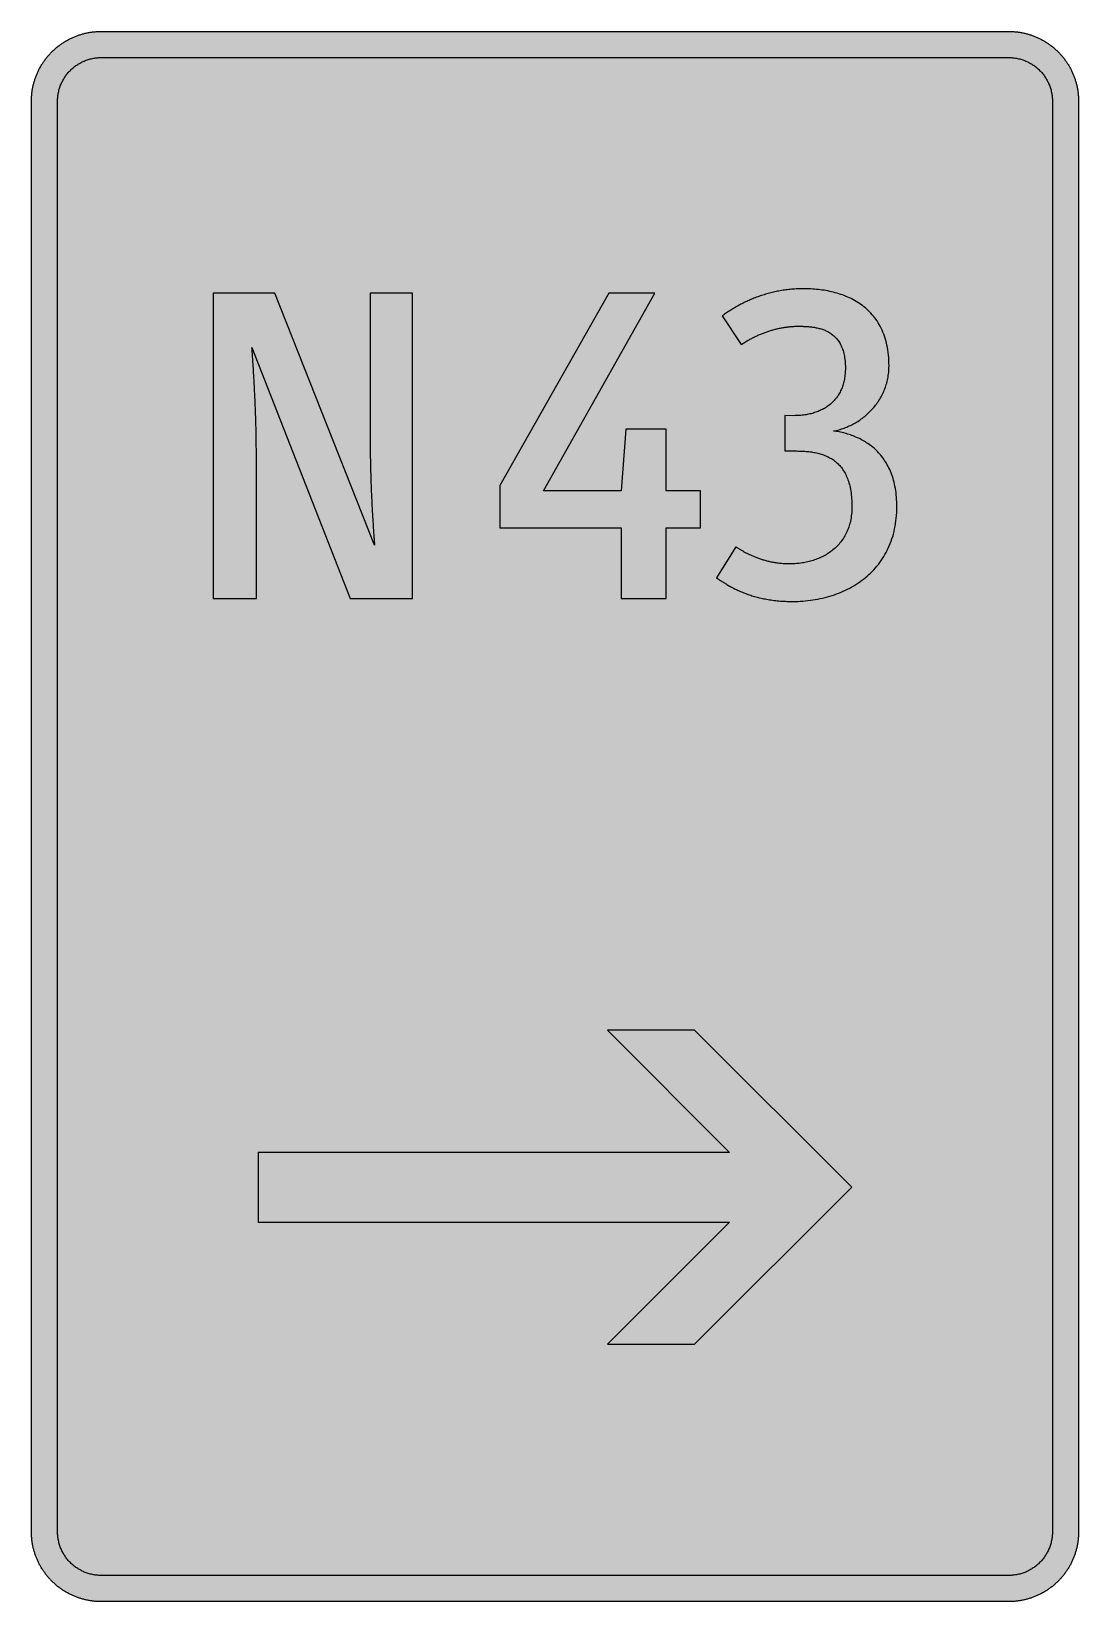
# Model space of a CAD drawing. Header units: millimetres. Extents: x 0 to 212, y 0 to 318.
import ezdxf

# ---------------------------------------------------------------- set-up
doc = ezdxf.new("R2010")
doc.units = ezdxf.units.MM

msp = doc.modelspace()

# ---------------------------------------------------------------- hatches: boundary and pattern name
for color, points in [(254, [(14.1633, 0.0536), (13.9878, 0.0533), (13.8125, 0.0559), (13.6373, 0.061), (13.462, 0.0686), (13.2893, 0.0787), (13.114, 0.0914), (12.9413, 0.1041), (12.7686, 0.1219), (12.5959, 0.1397), (12.4231, 0.16), (12.2504, 0.1829), (12.0777, 0.2057), (11.9075, 0.2337), (11.7373, 0.2616), (11.5672, 0.2921), (11.397, 0.3251), (11.2268, 0.3607), (11.0592, 0.3988), (10.8915, 0.4369), (10.7239, 0.4775), (10.5562, 0.5207), (10.3886, 0.5664), (10.2235, 0.6121), (10.0584, 0.6629), (9.8933, 0.7137), (9.7307, 0.7671), (9.5682, 0.8204), (9.4056, 0.8788), (9.2431, 0.9373), (9.083, 0.9982), (8.923, 1.0617), (8.763, 1.1252), (8.6055, 1.1938), (8.4455, 1.2624), (8.2906, 1.331), (8.1331, 1.4046), (7.9781, 1.4783), (7.8232, 1.5545), (7.6708, 1.6332), (7.5184, 1.7145), (7.366, 1.7958), (7.2161, 1.8796), (7.0663, 1.966), (6.919, 2.0523), (6.7716, 2.1438), (6.6243, 2.2352), (6.4795, 2.3266), (6.3348, 2.4232), (6.19, 2.5197), (6.0477, 2.6187), (5.908, 2.7178), (5.7683, 2.8194), (5.6286, 2.9235), (5.4915, 3.0302), (5.3543, 3.1369), (5.2197, 3.2461), (5.0851, 3.3579), (4.953, 3.4722), (4.8209, 3.5865), (4.6914, 3.7033), (4.5644, 3.8202), (4.4348, 3.9395), (4.3104, 4.0615), (4.1859, 4.1859), (4.0615, 4.3104), (3.9395, 4.4348), (3.8202, 4.5618), (3.7033, 4.6914), (3.5865, 4.8209), (3.4722, 4.953), (3.3579, 5.0851), (3.2487, 5.2197), (3.1369, 5.3543), (3.0302, 5.4915), (2.9235, 5.6286), (2.8194, 5.7683), (2.7178, 5.908), (2.6187, 6.0477), (2.5197, 6.19), (2.4232, 6.3348), (2.3266, 6.477), (2.2352, 6.6243), (2.1438, 6.7691), (2.0523, 6.9164), (1.966, 7.0663), (1.8796, 7.2161), (1.7958, 7.366), (1.7145, 7.5184), (1.6332, 7.6708), (1.5545, 7.8232), (1.4783, 7.9781), (1.4046, 8.1331), (1.331, 8.2906), (1.2598, 8.4455), (1.1913, 8.603), (1.1252, 8.763), (1.0592, 8.923), (0.9982, 9.083), (0.9373, 9.2431), (0.8763, 9.4056), (0.8204, 9.5682), (0.7645, 9.7307), (0.7112, 9.8933), (0.6604, 10.0584), (0.6121, 10.2235), (0.5639, 10.3911), (0.5207, 10.5562), (0.4775, 10.7239), (0.4343, 10.8915), (0.3962, 11.0592), (0.3607, 11.2268), (0.3251, 11.397), (0.2921, 11.5672), (0.2616, 11.7373), (0.2311, 11.9075), (0.2057, 12.0802), (0.1803, 12.2504), (0.1575, 12.4231), (0.1372, 12.5959), (0.1194, 12.7686), (0.1041, 12.9413), (0.0889, 13.1166), (0.0787, 13.2893), (0.0686, 13.4645), (0.061, 13.6373), (0.0559, 13.8125), (0.0508, 13.9878), (0.0508, 14.163), (0.0522, 303.4425), (0.0508, 303.6164), (0.0559, 303.7916), (0.061, 303.9669), (0.0686, 304.1396), (0.0787, 304.3149), (0.0889, 304.4876), (0.1041, 304.6628), (0.1194, 304.8356), (0.1372, 305.0083), (0.1575, 305.181), (0.1803, 305.3537), (0.2057, 305.5239), (0.2311, 305.6966), (0.2616, 305.8668), (0.2921, 306.037), (0.3251, 306.2072), (0.3607, 306.3748), (0.3962, 306.545), (0.4343, 306.7126), (0.4775, 306.8803), (0.5207, 307.0479), (0.5639, 307.213), (0.6121, 307.3781), (0.6604, 307.5432), (0.7112, 307.7083), (0.7645, 307.8734), (0.8204, 308.036), (0.8763, 308.1985), (0.9373, 308.3611), (0.9982, 308.5211), (1.0592, 308.6811), (1.1252, 308.8411), (1.1913, 308.9986), (1.2598, 309.1561), (1.331, 309.3136), (1.4046, 309.4685), (1.4783, 309.626), (1.5545, 309.7784), (1.6332, 309.9333), (1.7145, 310.0857), (1.7958, 310.2356), (1.8796, 310.388), (1.966, 310.5379), (2.0523, 310.6852), (2.1438, 310.8325), (2.2352, 310.9798), (2.3266, 311.1246), (2.4232, 311.2694), (2.5197, 311.4116), (2.6187, 311.5539), (2.7178, 311.6961), (2.8194, 311.8358), (2.9235, 311.9755), (3.0302, 312.1127), (3.1369, 312.2473), (3.2487, 312.3844), (3.3579, 312.5165), (3.4722, 312.6486), (3.5865, 312.7807), (3.7033, 312.9102), (3.8202, 313.0398), (3.9395, 313.1668), (4.0615, 313.2938), (4.1859, 313.4182), (4.3104, 313.5401), (4.4348, 313.6621), (4.5644, 313.784), (4.6914, 313.9008), (4.8209, 314.0177), (4.953, 314.132), (5.0851, 314.2437), (5.2197, 314.3555), (5.3543, 314.4647), (5.4915, 314.5739), (5.6286, 314.6781), (5.7683, 314.7822), (5.908, 314.8838), (6.0477, 314.9854), (6.19, 315.0845), (6.3348, 315.181), (6.4795, 315.275), (6.6243, 315.3689), (6.7716, 315.4604), (6.919, 315.5493), (7.0663, 315.6382), (7.2161, 315.7245), (7.366, 315.8084), (7.5184, 315.8896), (7.6708, 315.9709), (7.8232, 316.0471), (7.9781, 316.1233), (8.1331, 316.1995), (8.2906, 316.2706), (8.4455, 316.3418), (8.6055, 316.4103), (8.763, 316.4789), (8.923, 316.5424), (9.083, 316.6059), (9.2431, 316.6669), (9.4056, 316.7253), (9.5682, 316.7837), (9.7307, 316.8371), (9.8933, 316.8904), (10.0584, 316.9412), (10.2235, 316.992), (10.3886, 317.0377), (10.5562, 317.0834), (10.7239, 317.1266), (10.8915, 317.1673), (11.0592, 317.2079), (11.2268, 317.2435), (11.397, 317.279), (11.5672, 317.312), (11.7373, 317.3425), (11.9075, 317.3705), (12.0777, 317.3984), (12.2504, 317.4213), (12.4231, 317.4441), (12.5959, 317.4644), (12.7686, 317.4822), (12.9413, 317.5), (13.114, 317.5127), (13.2893, 317.5254), (13.462, 317.5356), (13.6373, 317.5432), (13.8125, 317.5483), (13.9878, 317.5508), (14.163, 317.5533), (197.6078, 317.5536), (197.7822, 317.5508), (197.9574, 317.5483), (198.1327, 317.5432), (198.3054, 317.5356), (198.4807, 317.5254), (198.6534, 317.5127), (198.8287, 317.5), (199.0014, 317.4822), (199.1741, 317.4644), (199.3468, 317.4441), (199.5195, 317.4213), (199.6897, 317.3984), (199.8624, 317.3705), (200.0326, 317.3425), (200.2028, 317.312), (200.373, 317.279), (200.5432, 317.2435), (200.7108, 317.2079), (200.8784, 317.1673), (201.0461, 317.1266), (201.2137, 317.0834), (201.3788, 317.0377), (201.5465, 316.992), (201.7116, 316.9412), (201.8767, 316.8904), (202.0392, 316.8371), (202.2018, 316.7837), (202.3643, 316.7253), (202.5269, 316.6669), (202.6869, 316.6059), (202.8469, 316.5424), (203.007, 316.4789), (203.167, 316.4103), (203.3245, 316.3418), (203.4794, 316.2706), (203.6369, 316.1995), (203.7918, 316.1233), (203.9468, 316.0471), (204.0992, 315.9709), (204.2516, 315.8896), (204.404, 315.8084), (204.5538, 315.7245), (204.7037, 315.6382), (204.8535, 315.5493), (205.0009, 315.4604), (205.1456, 315.3689), (205.293, 315.275), (205.4352, 315.181), (205.58, 315.0845), (205.7222, 314.9854), (205.8619, 314.8838), (206.0016, 314.7822), (206.1413, 314.6781), (206.2785, 314.5739), (206.4156, 314.4647), (206.5503, 314.3555), (206.6849, 314.2437), (206.817, 314.132), (206.949, 314.0177), (207.0786, 313.9008), (207.2081, 313.784), (207.3351, 313.6621), (207.4596, 313.5401), (207.584, 313.4182), (207.7085, 313.2938), (207.8304, 313.1668), (207.9498, 313.0398), (208.0666, 312.9102), (208.1835, 312.7807), (208.2978, 312.6486), (208.4121, 312.5165), (208.5238, 312.3844), (208.6331, 312.2473), (208.7397, 312.1127), (208.8464, 311.9755), (208.9506, 311.8358), (209.0522, 311.6961), (209.1512, 311.5539), (209.2503, 311.4116), (209.3468, 311.2694), (209.4433, 311.1246), (209.5348, 310.9798), (209.6262, 310.8325), (209.7176, 310.6852), (209.804, 310.5379), (209.8904, 310.388), (209.9742, 310.2356), (210.0555, 310.0857), (210.1367, 309.9333), (210.2155, 309.7784), (210.2917, 309.626), (210.3653, 309.4685), (210.439, 309.3136), (210.5076, 309.1561), (210.5762, 308.9986), (210.6447, 308.8411), (210.7082, 308.6811), (210.7717, 308.5211), (210.8327, 308.3611), (210.8911, 308.1985), (210.9495, 308.036), (211.0029, 307.8734), (211.0562, 307.7083), (211.107, 307.5432), (211.1578, 307.3781), (211.2035, 307.213), (211.2493, 307.0479), (211.2924, 306.8803), (211.3331, 306.7126), (211.3712, 306.545), (211.4093, 306.3748), (211.4448, 306.2072), (211.4779, 306.037), (211.5083, 305.8668), (211.5363, 305.6966), (211.5642, 305.5239), (211.5871, 305.3537), (211.6099, 305.181), (211.6303, 305.0083), (211.648, 304.8356), (211.6658, 304.6628), (211.6785, 304.4876), (211.6912, 304.3149), (211.7014, 304.1396), (211.709, 303.9669), (211.7141, 303.7916), (211.7166, 303.6164), (211.7166, 303.4411), (211.7189, 14.1647), (211.7166, 13.9878), (211.7141, 13.8125), (211.709, 13.6373), (211.7014, 13.4645), (211.6912, 13.2893), (211.6785, 13.1166), (211.6658, 12.9413), (211.648, 12.7686), (211.6303, 12.5959), (211.6099, 12.4231), (211.5871, 12.2504), (211.5642, 12.0802), (211.5363, 11.9075), (211.5083, 11.7373), (211.4779, 11.5672), (211.4448, 11.397), (211.4093, 11.2268), (211.3712, 11.0592), (211.3331, 10.8915), (211.2924, 10.7239), (211.2493, 10.5562), (211.2035, 10.3911), (211.1578, 10.2235), (211.107, 10.0584), (211.0562, 9.8933), (211.0029, 9.7307), (210.9495, 9.5682), (210.8911, 9.4056), (210.8327, 9.2431), (210.7717, 9.083), (210.7082, 8.923), (210.6447, 8.763), (210.5762, 8.603), (210.5076, 8.4455), (210.439, 8.2906), (210.3653, 8.1331), (210.2917, 7.9781), (210.2155, 7.8232), (210.1367, 7.6708), (210.0555, 7.5184), (209.9742, 7.366), (209.8904, 7.2161), (209.804, 7.0663), (209.7176, 6.9164), (209.6262, 6.7691), (209.5348, 6.6243), (209.4433, 6.477), (209.3468, 6.3348), (209.2503, 6.19), (209.1512, 6.0477), (209.0522, 5.908), (208.9506, 5.7683), (208.8464, 5.6286), (208.7397, 5.4915), (208.6331, 5.3543), (208.5238, 5.2197), (208.4121, 5.0851), (208.2978, 4.953), (208.1835, 4.8209), (208.0666, 4.6914), (207.9498, 4.5618), (207.8304, 4.4348), (207.7085, 4.3104), (207.584, 4.1859), (207.4596, 4.0615), (207.3351, 3.9395), (207.2081, 3.8202), (207.0786, 3.7033), (206.949, 3.5865), (206.817, 3.4722), (206.6849, 3.3579), (206.5503, 3.2461), (206.4156, 3.1369), (206.2785, 3.0302), (206.1413, 2.9235), (206.0016, 2.8194), (205.8619, 2.7178), (205.7222, 2.6187), (205.58, 2.5197), (205.4352, 2.4232), (205.293, 2.3266), (205.1456, 2.2352), (205.0009, 2.1438), (204.8535, 2.0523), (204.7037, 1.966), (204.5538, 1.8796), (204.404, 1.7958), (204.2516, 1.7145), (204.0992, 1.6332), (203.9468, 1.5545), (203.7918, 1.4783), (203.6369, 1.4046), (203.4794, 1.331), (203.3245, 1.2624), (203.167, 1.1938), (203.007, 1.1252), (202.8469, 1.0617), (202.6869, 0.9982), (202.5269, 0.9373), (202.3643, 0.8788), (202.2018, 0.8204), (202.0392, 0.7671), (201.8767, 0.7137), (201.7116, 0.6629), (201.5465, 0.6121), (201.3788, 0.5664), (201.2137, 0.5207), (201.0461, 0.4775), (200.8784, 0.4369), (200.7108, 0.3988), (200.5432, 0.3607), (200.373, 0.3251), (200.2028, 0.2921), (200.0326, 0.2616), (199.8624, 0.2337), (199.6897, 0.2057), (199.5195, 0.1829), (199.3468, 0.16), (199.1741, 0.1397), (199.0014, 0.1219), (198.8287, 0.1041), (198.6534, 0.0914), (198.4807, 0.0787), (198.3054, 0.0686), (198.1327, 0.061), (197.9574, 0.0559), (197.7822, 0.0533), (197.6069, 0.0533)]), (104, [(14.1633, 5.3453), (13.9344, 5.3467), (13.7084, 5.3543), (13.4849, 5.3696), (13.2613, 5.3899), (13.0378, 5.4153), (12.8194, 5.4458), (12.6009, 5.4813), (12.385, 5.522), (12.1717, 5.5702), (11.9583, 5.621), (11.7475, 5.6794), (11.5392, 5.7404), (11.3335, 5.8064), (11.1303, 5.8801), (10.9296, 5.9563), (10.729, 6.0376), (10.5334, 6.1239), (10.3378, 6.2128), (10.1473, 6.3094), (9.9593, 6.4084), (9.7714, 6.5126), (9.5885, 6.6218), (9.4082, 6.7335), (9.2304, 6.8504), (9.0576, 6.9698), (8.8849, 7.0968), (8.7173, 7.2238), (8.5522, 7.3584), (8.3896, 7.4955), (8.2321, 7.6352), (8.0772, 7.78), (7.9273, 7.9273), (7.7775, 8.0772), (7.6352, 8.2321), (7.493, 8.3922), (7.3558, 8.5522), (7.2238, 8.7173), (7.0942, 8.8875), (6.9698, 9.0576), (6.8504, 9.2329), (6.7335, 9.4107), (6.6192, 9.591), (6.5126, 9.7739), (6.4084, 9.9593), (6.3068, 10.1473), (6.2128, 10.3403), (6.1214, 10.5334), (6.035, 10.7315), (5.9538, 10.9296), (5.8776, 11.1303), (5.8064, 11.3335), (5.7404, 11.5418), (5.6769, 11.75), (5.621, 11.9583), (5.5677, 12.1717), (5.522, 12.385), (5.4813, 12.6009), (5.4432, 12.8194), (5.4127, 13.0404), (5.3873, 13.2613), (5.3696, 13.4849), (5.3543, 13.7084), (5.3467, 13.937), (5.3416, 14.163), (5.3439, 303.4425), (5.3467, 303.6697), (5.3543, 303.8958), (5.3696, 304.1193), (5.3873, 304.3428), (5.4127, 304.5638), (5.4432, 304.7848), (5.4813, 305.0032), (5.522, 305.2191), (5.5677, 305.4325), (5.621, 305.6458), (5.6769, 305.8541), (5.7404, 306.0624), (5.8064, 306.2707), (5.8776, 306.4739), (5.9538, 306.6745), (6.035, 306.8726), (6.1214, 307.0708), (6.2128, 307.2638), (6.3068, 307.4568), (6.4084, 307.6448), (6.5126, 307.8302), (6.6192, 308.0131), (6.7335, 308.1934), (6.8504, 308.3712), (6.9698, 308.5465), (7.0942, 308.7167), (7.2238, 308.8869), (7.3558, 309.052), (7.493, 309.212), (7.6352, 309.372), (7.7775, 309.5269), (7.9273, 309.6768), (8.0772, 309.8241), (8.2321, 309.9689), (8.3896, 310.1086), (8.5522, 310.2458), (8.7173, 310.3804), (8.8849, 310.5074), (9.0576, 310.6344), (9.2304, 310.7538), (9.4082, 310.8706), (9.5885, 310.9824), (9.7714, 311.0916), (9.9593, 311.1957), (10.1473, 311.2948), (10.3378, 311.3913), (10.5334, 311.4802), (10.729, 311.5666), (10.9296, 311.6478), (11.1303, 311.7266), (11.3335, 311.7977), (11.5392, 311.8637), (11.7475, 311.9272), (11.9583, 311.9831), (12.1717, 312.0339), (12.385, 312.0822), (12.6009, 312.1228), (12.8194, 312.1584), (13.0378, 312.1889), (13.2613, 312.2143), (13.4849, 312.2346), (13.7084, 312.2498), (13.9344, 312.2574), (14.163, 312.26), (197.6078, 312.262), (197.833, 312.2574), (198.0616, 312.2498), (198.2851, 312.2346), (198.5086, 312.2143), (198.7296, 312.1889), (198.9506, 312.1584), (199.169, 312.1228), (199.3849, 312.0822), (199.5983, 312.0339), (199.8116, 311.9831), (200.0199, 311.9272), (200.2282, 311.8637), (200.4365, 311.7977), (200.6397, 311.7266), (200.8403, 311.6478), (201.0385, 311.5666), (201.2366, 311.4802), (201.4296, 311.3913), (201.6227, 311.2948), (201.8106, 311.1957), (201.996, 311.0916), (202.1789, 310.9824), (202.3593, 310.8706), (202.5371, 310.7538), (202.7123, 310.6344), (202.8825, 310.5074), (203.0527, 310.3804), (203.2178, 310.2458), (203.3778, 310.1086), (203.5378, 309.9689), (203.6928, 309.8241), (203.8426, 309.6768), (203.9899, 309.5269), (204.1347, 309.372), (204.2744, 309.212), (204.4116, 309.052), (204.5462, 308.8869), (204.6732, 308.7167), (204.8002, 308.5465), (204.9196, 308.3712), (205.0364, 308.1934), (205.1482, 308.0131), (205.2574, 307.8302), (205.3615, 307.6448), (205.4606, 307.4568), (205.5571, 307.2638), (205.646, 307.0708), (205.7324, 306.8726), (205.8137, 306.6745), (205.8899, 306.4739), (205.9635, 306.2707), (206.0296, 306.0624), (206.0905, 305.8541), (206.1489, 305.6458), (206.1997, 305.4325), (206.248, 305.2191), (206.2886, 305.0032), (206.3242, 304.7848), (206.3547, 304.5638), (206.3801, 304.3428), (206.4004, 304.1193), (206.4156, 303.8958), (206.4233, 303.6697), (206.4258, 303.4411), (206.4272, 14.1647), (206.4233, 13.937), (206.4156, 13.7084), (206.4004, 13.4849), (206.3801, 13.2613), (206.3547, 13.0404), (206.3242, 12.8194), (206.2886, 12.6009), (206.248, 12.385), (206.1997, 12.1717), (206.1489, 11.9583), (206.0905, 11.75), (206.0296, 11.5418), (205.9635, 11.3335), (205.8899, 11.1303), (205.8137, 10.9296), (205.7324, 10.7315), (205.646, 10.5334), (205.5571, 10.3403), (205.4606, 10.1473), (205.3615, 9.9593), (205.2574, 9.7739), (205.1482, 9.591), (205.0364, 9.4107), (204.9196, 9.2329), (204.8002, 9.0576), (204.6732, 8.8875), (204.5462, 8.7173), (204.4116, 8.5522), (204.2744, 8.3922), (204.1347, 8.2321), (203.9899, 8.0772), (203.8426, 7.9273), (203.6928, 7.78), (203.5378, 7.6352), (203.3778, 7.4955), (203.2178, 7.3584), (203.0527, 7.2238), (202.8825, 7.0968), (202.7123, 6.9698), (202.5371, 6.8504), (202.3593, 6.7335), (202.1789, 6.6218), (201.996, 6.5126), (201.8106, 6.4084), (201.6227, 6.3094), (201.4296, 6.2128), (201.2366, 6.1239), (201.0385, 6.0376), (200.8403, 5.9563), (200.6397, 5.8801), (200.4365, 5.8064), (200.2282, 5.7404), (200.0199, 5.6794), (199.8116, 5.621), (199.5983, 5.5702), (199.3849, 5.522), (199.169, 5.4813), (198.9506, 5.4458), (198.7296, 5.4153), (198.5086, 5.3899), (198.2851, 5.3696), (198.0616, 5.3543), (197.833, 5.3467), (197.6069, 5.3442)]), (254, [(77.0901, 202.9008), (77.0901, 264.637), (68.5352, 264.637), (68.5352, 234.3863), (68.5343, 233.8883), (68.5368, 233.3955), (68.5394, 232.9002), (68.5444, 232.4075), (68.5495, 231.9172), (68.5546, 231.427), (68.5622, 230.9419), (68.5724, 230.4567), (68.5825, 229.9741), (68.5927, 229.4941), (68.6029, 229.0166), (68.6156, 228.5416), (68.6283, 228.0717), (68.641, 227.6043), (68.6562, 227.142), (68.6714, 226.6823), (68.6867, 226.2276), (68.7045, 225.7755), (68.7197, 225.3285), (68.7375, 224.8891), (68.7553, 224.4522), (68.7756, 224.0204), (68.7934, 223.5962), (68.8137, 223.1771), (68.8315, 222.7631), (68.8518, 222.3541), (68.8721, 221.9554), (68.8924, 221.5591), (68.9127, 221.173), (68.9331, 220.792), (68.9534, 220.4187), (68.9737, 220.0529), (68.9966, 219.6948), (69.0169, 219.3468), (69.0372, 219.0039), (69.0575, 218.6711), (69.0778, 218.346), (69.0982, 218.0311), (69.1185, 217.7237), (69.1363, 217.4265), (69.1566, 217.1395), (69.1744, 216.8601), (69.1921, 216.5934), (69.2125, 216.3343), (69.2277, 216.088), (69.2455, 215.8492), (69.2633, 215.6231), (69.2785, 215.4098), (69.2937, 215.2066), (69.309, 215.0135), (69.3217, 214.8332), (69.3344, 214.6656), (69.3471, 214.5081), (69.3572, 214.3658), (69.3674, 214.2338), (69.3776, 214.1169), (69.3877, 214.0102), (69.3928, 213.9188), (69.4004, 213.8401), (69.4055, 213.7766), (69.4106, 213.7258), (69.4131, 213.6877), (69.4157, 213.6673), (69.4157, 213.6597), (49.2206, 264.637), (36.7852, 264.637), (36.7852, 202.9008), (45.5164, 202.9008), (45.5164, 233.1515), (45.5143, 233.5657), (45.5117, 233.9848), (45.5092, 234.4064), (45.5041, 234.8332), (45.499, 235.2624), (45.4939, 235.6942), (45.4863, 236.126), (45.4762, 236.5604), (45.4685, 236.9972), (45.4584, 237.4367), (45.4457, 237.8735), (45.433, 238.313), (45.4203, 238.7524), (45.4076, 239.1918), (45.3923, 239.6312), (45.3771, 240.0681), (45.3619, 240.505), (45.3441, 240.9393), (45.3288, 241.3737), (45.3111, 241.8029), (45.2933, 242.2322), (45.273, 242.6589), (45.2552, 243.0805), (45.2349, 243.4996), (45.2171, 243.9162), (45.1968, 244.3277), (45.1764, 244.7341), (45.1561, 245.1354), (45.1358, 245.5316), (45.1155, 245.9228), (45.0952, 246.3089), (45.0748, 246.6873), (45.0545, 247.0607), (45.0317, 247.4265), (45.0113, 247.7872), (44.991, 248.1377), (44.9707, 248.4806), (44.9504, 248.8184), (44.9326, 249.1435), (44.9123, 249.4636), (44.892, 249.7709), (44.8742, 250.0732), (44.8564, 250.3627), (44.8386, 250.6421), (44.8208, 250.9114), (44.8031, 251.1704), (44.7878, 251.4194), (44.77, 251.6556), (44.7548, 251.8791), (44.7421, 252.0925), (44.7269, 252.2906), (44.7142, 252.4785), (44.7015, 252.6538), (44.6913, 252.8138), (44.6811, 252.9611), (44.671, 253.0932), (44.6634, 253.2126), (44.6557, 253.3167), (44.6481, 253.4056), (44.643, 253.4793), (44.638, 253.5352), (44.6354, 253.5784), (44.6329, 253.6038), (44.6329, 253.6114), (64.4783, 202.9008)]), (254, [(135.2984, 217.1883), (135.2984, 224.6849), (128.331, 224.6849), (128.331, 237.1203), (120.2171, 237.1203), (119.247, 224.6849), (103.5484, 224.6849), (126.038, 264.637), (116.7776, 264.637), (94.729, 225.7432), (94.729, 217.1883), (119.247, 217.1883), (119.247, 202.9008), (128.331, 202.9008), (128.331, 217.1883)]), (254, [(174.9859, 221.4217), (174.9806, 221.9249), (174.9654, 222.4151), (174.94, 222.8977), (174.9069, 223.3701), (174.8638, 223.8324), (174.813, 224.2845), (174.752, 224.7265), (174.6809, 225.1583), (174.6021, 225.5799), (174.5158, 225.994), (174.4218, 226.3953), (174.3177, 226.789), (174.2084, 227.1725), (174.0891, 227.5484), (173.9621, 227.9142), (173.83, 228.2698), (173.6903, 228.6178), (173.543, 228.9581), (173.388, 229.2883), (173.2255, 229.6084), (173.0604, 229.9208), (172.8851, 230.2256), (172.7048, 230.5228), (172.5193, 230.8098), (172.3288, 231.0892), (172.1307, 231.361), (171.9275, 231.6251), (171.7192, 231.8817), (171.5084, 232.1306), (171.29, 232.3719), (171.0665, 232.6056), (170.8404, 232.8316), (170.6067, 233.0501), (170.373, 233.2609), (170.1317, 233.4641), (169.8879, 233.6622), (169.6415, 233.8527), (169.3901, 234.0356), (169.1361, 234.2134), (168.877, 234.3836), (168.6179, 234.5461), (168.3537, 234.7036), (168.0896, 234.856), (167.8203, 235.0008), (167.5486, 235.1405), (167.2768, 235.2726), (167.0025, 235.3996), (166.7256, 235.5215), (166.4462, 235.6383), (166.1668, 235.7476), (165.8849, 235.8517), (165.6029, 235.9533), (165.321, 236.0473), (165.0365, 236.1362), (164.752, 236.22), (164.4675, 236.2987), (164.1831, 236.3724), (163.8986, 236.4435), (163.6141, 236.507), (163.3296, 236.568), (163.0451, 236.6239), (162.7607, 236.6747), (162.4787, 236.7229), (162.1968, 236.7661), (162.466, 236.8194), (162.7327, 236.8779), (162.9994, 236.9414), (163.2661, 237.0099), (163.5328, 237.0861), (163.797, 237.1674), (164.0611, 237.2538), (164.3228, 237.3452), (164.5844, 237.4417), (164.8435, 237.5459), (165.1025, 237.6526), (165.3591, 237.7669), (165.6131, 237.8862), (165.8671, 238.0107), (166.116, 238.1402), (166.3649, 238.2749), (166.6113, 238.4146), (166.8551, 238.5568), (167.0964, 238.7067), (167.3352, 238.8616), (167.5714, 239.0216), (167.8026, 239.1867), (168.0337, 239.3544), (168.2598, 239.5296), (168.4833, 239.7074), (168.7043, 239.8903), (168.9202, 240.0783), (169.1335, 240.2713), (169.3418, 240.4694), (169.5475, 240.6701), (169.7482, 240.8758), (169.9463, 241.0866), (170.1394, 241.3025), (170.3299, 241.5235), (170.5127, 241.747), (170.6931, 241.9731), (170.8683, 242.2068), (171.0385, 242.443), (171.2036, 242.6843), (171.3636, 242.9281), (171.5211, 243.1771), (171.671, 243.4285), (171.8158, 243.6851), (171.9529, 243.9467), (172.0875, 244.2108), (172.2145, 244.4775), (172.3365, 244.7493), (172.4533, 245.0262), (172.5625, 245.3056), (172.6667, 245.5875), (172.7632, 245.8745), (172.8546, 246.1641), (172.9384, 246.4587), (173.0172, 246.7559), (173.0883, 247.0556), (173.1518, 247.3604), (173.2077, 247.6678), (173.2585, 247.9777), (173.2991, 248.2926), (173.3347, 248.6076), (173.3626, 248.9276), (173.3804, 249.2527), (173.3931, 249.5779), (173.3982, 249.9081), (173.3906, 250.4796), (173.3702, 251.0384), (173.3372, 251.5845), (173.289, 252.1179), (173.2305, 252.6386), (173.1594, 253.144), (173.0756, 253.6393), (172.9791, 254.1219), (172.8724, 254.5944), (172.753, 255.0516), (172.6235, 255.4986), (172.4812, 255.9329), (172.3314, 256.3546), (172.1688, 256.7661), (171.9961, 257.1674), (171.8132, 257.556), (171.6202, 257.9319), (171.417, 258.3002), (171.2062, 258.6533), (170.9877, 258.9987), (170.7566, 259.334), (170.5204, 259.6566), (170.274, 259.969), (170.02, 260.2713), (169.7584, 260.5659), (169.4891, 260.8478), (169.2123, 261.1222), (168.9303, 261.3838), (168.6408, 261.6378), (168.3436, 261.8816), (168.0388, 262.1178), (167.7314, 262.3414), (167.4165, 262.5598), (167.0939, 262.7681), (166.7688, 262.9662), (166.4386, 263.1567), (166.1033, 263.337), (165.7629, 263.5123), (165.4175, 263.6774), (165.0695, 263.8349), (164.7165, 263.9822), (164.3609, 264.1244), (164.0002, 264.2591), (163.637, 264.3835), (163.2712, 264.5029), (162.9029, 264.6147), (162.5321, 264.7188), (162.1612, 264.8153), (161.7853, 264.9042), (161.4094, 264.988), (161.0335, 265.0642), (160.655, 265.1354), (160.274, 265.1989), (159.893, 265.2573), (159.5145, 265.3081), (159.1335, 265.3538), (158.7525, 265.3919), (158.3715, 265.4275), (157.9931, 265.4554), (157.6121, 265.4783), (157.2362, 265.496), (156.8577, 265.5087), (156.4843, 265.5164), (156.1109, 265.5164), (155.8061, 265.5164), (155.5013, 265.5113), (155.1991, 265.5037), (154.8994, 265.491), (154.5996, 265.4757), (154.3025, 265.4579), (154.0078, 265.4376), (153.7132, 265.4122), (153.4211, 265.3843), (153.129, 265.3538), (152.8394, 265.3208), (152.5524, 265.2852), (152.2654, 265.2446), (151.9809, 265.2039), (151.6964, 265.1582), (151.4145, 265.11), (151.1351, 265.0592), (150.8557, 265.0058), (150.5788, 264.9474), (150.302, 264.889), (150.0276, 264.828), (149.7559, 264.762), (149.4841, 264.6959), (149.2148, 264.6248), (148.9481, 264.5512), (148.6814, 264.4775), (148.4173, 264.3988), (148.1531, 264.32), (147.8915, 264.2362), (147.6299, 264.1524), (147.3733, 264.0635), (147.1143, 263.9746), (146.8603, 263.8831), (146.6063, 263.7866), (146.3523, 263.6901), (146.1033, 263.591), (145.8519, 263.492), (145.6055, 263.3878), (145.3591, 263.2837), (145.1153, 263.1745), (144.8714, 263.0653), (144.6301, 262.9535), (144.3888, 262.8392), (144.1501, 262.7249), (143.9139, 262.6081), (143.6776, 262.4887), (143.444, 262.3668), (143.2128, 262.2423), (142.9817, 262.1178), (142.7531, 261.9908), (142.5245, 261.8638), (142.2984, 261.7343), (142.0749, 261.6022), (141.8514, 261.4676), (141.6304, 261.333), (141.4094, 261.1958), (141.191, 261.0587), (140.9751, 260.919), (140.7592, 260.7767), (140.5458, 260.6345), (140.335, 260.4897), (140.1242, 260.3449), (139.9134, 260.1976), (139.7076, 260.0503), (143.5005, 254.23), (143.6776, 254.3429), (143.8554, 254.4572), (144.0332, 254.569), (144.211, 254.6782), (144.3914, 254.7849), (144.5692, 254.8915), (144.7495, 254.9957), (144.9299, 255.0973), (145.1077, 255.1963), (145.288, 255.2954), (145.4683, 255.3919), (145.6487, 255.4884), (145.829, 255.5799), (146.0094, 255.6713), (146.1897, 255.7628), (146.37, 255.8491), (146.5529, 255.9355), (146.7333, 256.0193), (146.9136, 256.1006), (147.0965, 256.1819), (147.2768, 256.2606), (147.4572, 256.3368), (147.64, 256.413), (147.8204, 256.4867), (148.0033, 256.5578), (148.1836, 256.6264), (148.3665, 256.6949), (148.5494, 256.761), (148.7297, 256.8245), (148.9126, 256.888), (149.0929, 256.9489), (149.2758, 257.0074), (149.4587, 257.0632), (149.639, 257.1191), (149.8219, 257.1725), (150.0022, 257.2233), (150.1851, 257.2741), (150.368, 257.3223), (150.5483, 257.368), (150.7312, 257.4112), (150.9116, 257.4544), (151.0944, 257.495), (151.2748, 257.5331), (151.4577, 257.5712), (151.638, 257.6068), (151.8183, 257.6398), (151.9987, 257.6703), (152.1816, 257.7008), (152.3619, 257.7287), (152.5422, 257.7567), (152.7226, 257.7795), (152.9029, 257.8024), (153.0833, 257.8227), (153.2636, 257.843), (153.4439, 257.8608), (153.6217, 257.876), (153.8021, 257.8887), (153.9824, 257.9014), (154.1602, 257.9091), (154.3406, 257.9192), (154.5184, 257.9243), (154.6962, 257.9294), (154.874, 257.9319), (155.0518, 257.9319), (155.227, 257.9319), (155.4048, 257.9319), (155.5877, 257.9294), (155.7706, 257.9268), (155.956, 257.9218), (156.144, 257.9167), (156.3345, 257.9116), (156.525, 257.9014), (156.718, 257.8913), (156.9136, 257.8786), (157.1092, 257.8633), (157.3073, 257.8481), (157.5054, 257.8278), (157.7035, 257.8049), (157.9042, 257.7795), (158.1048, 257.7516), (158.303, 257.7186), (158.5036, 257.6855), (158.7043, 257.6449), (158.9024, 257.6043), (159.1031, 257.556), (159.3012, 257.5077), (159.4968, 257.4519), (159.6949, 257.3934), (159.8905, 257.3299), (160.0835, 257.2614), (160.274, 257.1877), (160.4645, 257.109), (160.6525, 257.0251), (160.8404, 256.9362), (161.0233, 256.8423), (161.2036, 256.7432), (161.3814, 256.6365), (161.5592, 256.5222), (161.732, 256.4054), (161.8996, 256.2784), (162.0647, 256.1488), (162.2273, 256.0091), (162.3873, 255.8644), (162.5397, 255.712), (162.6895, 255.5519), (162.8369, 255.3843), (162.9791, 255.209), (163.1137, 255.0262), (163.2458, 254.8357), (163.3728, 254.635), (163.4947, 254.4293), (163.6116, 254.2134), (163.7208, 253.9873), (163.8249, 253.7536), (163.924, 253.5123), (164.0154, 253.2609), (164.1018, 252.9992), (164.1805, 252.73), (164.2542, 252.4506), (164.3202, 252.1585), (164.3786, 251.8588), (164.432, 251.5489), (164.4752, 251.2289), (164.5107, 250.8987), (164.5412, 250.5558), (164.5615, 250.2052), (164.5742, 249.842), (164.5768, 249.4661), (164.5742, 249.1715), (164.5641, 248.8794), (164.5488, 248.5949), (164.5285, 248.3129), (164.5006, 248.0335), (164.465, 247.7618), (164.4269, 247.4925), (164.3812, 247.2309), (164.3278, 246.9718), (164.272, 246.7153), (164.2085, 246.4664), (164.1399, 246.22), (164.0637, 245.9812), (163.9849, 245.745), (163.8986, 245.5113), (163.8071, 245.2853), (163.7106, 245.0617), (163.609, 244.8458), (163.5023, 244.6325), (163.3906, 244.4217), (163.2712, 244.2185), (163.1493, 244.0203), (163.0223, 243.8248), (162.8902, 243.6343), (162.753, 243.4488), (162.6083, 243.2685), (162.4635, 243.0907), (162.3111, 242.918), (162.1536, 242.7529), (161.9936, 242.5903), (161.8259, 242.4328), (161.6558, 242.2779), (161.4805, 242.1306), (161.3027, 241.9858), (161.1198, 241.8461), (160.9319, 241.7115), (160.7388, 241.5819), (160.5432, 241.4575), (160.3426, 241.3356), (160.1368, 241.2213), (159.9286, 241.1095), (159.7177, 241.0028), (159.5018, 240.9012), (159.2809, 240.8047), (159.0573, 240.7107), (158.8287, 240.6244), (158.5976, 240.5405), (158.3639, 240.4618), (158.1252, 240.3881), (157.8839, 240.3196), (157.64, 240.2561), (157.3911, 240.1951), (157.1396, 240.1418), (156.8831, 240.091), (156.6266, 240.0452), (156.3649, 240.0046), (156.1008, 239.969), (155.8341, 239.9386), (155.5623, 239.9132), (155.2905, 239.8903), (155.0137, 239.8751), (154.7368, 239.8624), (154.4549, 239.8547), (154.1704, 239.8522), (152.3199, 239.8543), (152.3199, 232.7106), (154.7012, 232.7106), (154.9806, 232.7072), (155.26, 232.7046), (155.5369, 232.697), (155.8138, 232.6869), (156.0881, 232.6716), (156.3624, 232.6564), (156.6342, 232.6361), (156.9034, 232.6107), (157.1701, 232.5827), (157.4368, 232.5522), (157.6984, 232.5167), (157.9601, 232.476), (158.2191, 232.4329), (158.4757, 232.3846), (158.7297, 232.3313), (158.9811, 232.2728), (159.2275, 232.2093), (159.4739, 232.1433), (159.7152, 232.0696), (159.954, 231.9909), (160.1902, 231.9096), (160.4239, 231.8207), (160.6525, 231.7267), (160.8785, 231.6251), (161.102, 231.521), (161.3205, 231.4067), (161.5364, 231.2899), (161.7472, 231.1654), (161.9529, 231.0359), (162.1561, 230.8987), (162.3543, 230.7539), (162.5498, 230.6041), (162.7403, 230.4466), (162.9258, 230.2815), (163.1061, 230.1088), (163.2814, 229.931), (163.4541, 229.7455), (163.6192, 229.55), (163.7817, 229.3493), (163.9367, 229.1385), (164.0891, 228.9226), (164.2339, 228.6965), (164.3761, 228.4628), (164.5107, 228.219), (164.6403, 227.9701), (164.7647, 227.711), (164.8816, 227.4418), (164.9933, 227.1649), (165.1, 226.8804), (165.1991, 226.5832), (165.293, 226.281), (165.3819, 225.966), (165.4607, 225.6434), (165.5369, 225.3107), (165.6029, 224.9678), (165.6664, 224.6147), (165.7198, 224.2515), (165.768, 223.8781), (165.8087, 223.4971), (165.8417, 223.1034), (165.8671, 222.697), (165.8849, 222.283), (165.8976, 221.8563), (165.9001, 221.4194), (165.895, 221.0359), (165.8823, 220.6574), (165.8569, 220.2866), (165.8239, 219.9234), (165.7833, 219.5678), (165.7325, 219.2198), (165.6715, 218.8794), (165.6055, 218.5441), (165.5293, 218.2165), (165.4429, 217.8964), (165.3515, 217.5815), (165.2499, 217.2767), (165.1432, 216.977), (165.0263, 216.6823), (164.9044, 216.3978), (164.7723, 216.1184), (164.6352, 215.8441), (164.4929, 215.58), (164.3405, 215.3209), (164.1831, 215.0669), (164.0205, 214.8205), (163.8503, 214.5817), (163.6725, 214.3481), (163.4922, 214.122), (163.3042, 213.901), (163.1112, 213.6877), (162.9131, 213.4794), (162.7073, 213.2787), (162.499, 213.0831), (162.2857, 212.8952), (162.0672, 212.7123), (161.8437, 212.5345), (161.6151, 212.3643), (161.384, 212.1992), (161.1478, 212.0417), (160.909, 211.8893), (160.6652, 211.742), (160.4188, 211.5998), (160.1673, 211.4652), (159.9159, 211.3356), (159.6593, 211.2137), (159.3977, 211.0943), (159.1361, 210.9826), (158.8719, 210.8759), (158.6052, 210.7768), (158.3334, 210.6803), (158.0642, 210.5914), (157.7899, 210.5076), (157.513, 210.4263), (157.2362, 210.3526), (156.9593, 210.2866), (156.6799, 210.2231), (156.398, 210.1647), (156.1186, 210.1139), (155.8366, 210.0656), (155.5521, 210.0224), (155.2702, 209.9869), (154.9857, 209.9539), (154.7012, 209.9285), (154.4193, 209.9056), (154.1348, 209.8878), (153.8529, 209.8777), (153.5709, 209.87), (153.289, 209.8675), (153.0553, 209.8675), (152.8216, 209.8726), (152.5905, 209.8802), (152.3619, 209.8904), (152.1333, 209.9031), (151.9072, 209.9208), (151.6837, 209.9386), (151.4627, 209.9615), (151.2418, 209.9843), (151.0259, 210.0097), (150.81, 210.0402), (150.5941, 210.0707), (150.3832, 210.1037), (150.1724, 210.1393), (149.9641, 210.1774), (149.7584, 210.218), (149.5552, 210.2612), (149.352, 210.3044), (149.1513, 210.3501), (148.9532, 210.3984), (148.7576, 210.4466), (148.5646, 210.5), (148.3716, 210.5508), (148.1811, 210.6066), (147.9956, 210.6625), (147.8077, 210.7209), (147.6248, 210.7794), (147.4445, 210.8378), (147.2641, 210.8987), (147.0889, 210.9622), (146.9136, 211.0257), (146.7409, 211.0918), (146.5707, 211.1553), (146.4005, 211.2239), (146.2354, 211.2899), (146.0729, 211.3585), (145.9103, 211.4271), (145.7503, 211.4956), (145.5928, 211.5668), (145.4404, 211.6379), (145.2855, 211.709), (145.1356, 211.7801), (144.9883, 211.8512), (144.8435, 211.9224), (144.7013, 211.9935), (144.559, 212.0671), (144.4219, 212.1383), (144.2847, 212.2119), (144.1501, 212.283), (144.0205, 212.3542), (143.891, 212.4253), (143.764, 212.4989), (143.6395, 212.5701), (143.5202, 212.6386), (143.4008, 212.7098), (143.2839, 212.7783), (143.1696, 212.8469), (143.0579, 212.9155), (142.9487, 212.9841), (142.842, 213.0501), (142.7378, 213.1162), (142.6362, 213.1797), (142.5372, 213.2432), (142.4407, 213.3067), (138.5616, 207.046), (138.7069, 206.944), (138.8542, 206.8449), (139.004, 206.7433), (139.1564, 206.6417), (139.3114, 206.5401), (139.4663, 206.4385), (139.6263, 206.3344), (139.7889, 206.2328), (139.9515, 206.1286), (140.1166, 206.027), (140.2867, 205.9229), (140.4569, 205.8187), (140.6322, 205.7171), (140.8074, 205.613), (140.9878, 205.5089), (141.1681, 205.4073), (141.3535, 205.3057), (141.5415, 205.2041), (141.732, 205.1025), (141.925, 205.0034), (142.1206, 204.9018), (142.3187, 204.8027), (142.5219, 204.7062), (142.7251, 204.6072), (142.9334, 204.5106), (143.1442, 204.4167), (143.3601, 204.3227), (143.576, 204.2287), (143.797, 204.1373), (144.0231, 204.0458), (144.2491, 203.9569), (144.4803, 203.8706), (144.714, 203.7842), (144.9527, 203.7004), (145.194, 203.6166), (145.4379, 203.5353), (145.6868, 203.4565), (145.9382, 203.3803), (146.1948, 203.3041), (146.4539, 203.2305), (146.718, 203.1594), (146.9847, 203.0908), (147.254, 203.0247), (147.5308, 202.9612), (147.8077, 202.8977), (148.0896, 202.8393), (148.3766, 202.7834), (148.6687, 202.7276), (148.9634, 202.6768), (149.2631, 202.6285), (149.5654, 202.5828), (149.8727, 202.5396), (150.1851, 202.5015), (150.5001, 202.4634), (150.8201, 202.4304), (151.1452, 202.3999), (151.4754, 202.372), (151.8082, 202.3491), (152.146, 202.3288), (152.4889, 202.3135), (152.8369, 202.2983), (153.1874, 202.2907), (153.5455, 202.2831), (153.9062, 202.2831), (154.4269, 202.2881), (154.9451, 202.3008), (155.4607, 202.3237), (155.9738, 202.3567), (156.4843, 202.3999), (156.9949, 202.4507), (157.5003, 202.5142), (158.0032, 202.5828), (158.5011, 202.6641), (158.9964, 202.753), (159.4891, 202.852), (159.9768, 202.9612), (160.462, 203.0781), (160.942, 203.2051), (161.417, 203.3397), (161.8869, 203.487), (162.3543, 203.642), (162.814, 203.8071), (163.2687, 203.9798), (163.7182, 204.1627), (164.1627, 204.3557), (164.6022, 204.5564), (165.034, 204.7697), (165.4581, 204.9882), (165.8772, 205.2193), (166.2913, 205.4581), (166.6951, 205.707), (167.0939, 205.9635), (167.4851, 206.2328), (167.8686, 206.5071), (168.2445, 206.7941), (168.6128, 207.0887), (168.9735, 207.3935), (169.324, 207.706), (169.6669, 208.0311), (169.9997, 208.3613), (170.3248, 208.7042), (170.6423, 209.0547), (170.9471, 209.4154), (171.2443, 209.7837), (171.5338, 210.1621), (171.8107, 210.5508), (172.0774, 210.947), (172.3339, 211.3534), (172.5803, 211.77), (172.8165, 212.1941), (173.04, 212.6285), (173.2534, 213.073), (173.4566, 213.5251), (173.6471, 213.9874), (173.8249, 214.4573), (173.9925, 214.9373), (174.1449, 215.4276), (174.2872, 215.9254), (174.4167, 216.4334), (174.5336, 216.9516), (174.6377, 217.4773), (174.7291, 218.0133), (174.8053, 218.5594), (174.8688, 219.1131), (174.9196, 219.677), (174.9552, 220.2485), (174.9781, 220.8301), (174.9857, 221.4194)]), (254, [(165.8578, 83.8383), (134.1078, 115.5883), (116.4689, 115.5883), (141.1633, 90.8939), (45.9133, 90.8939), (45.9133, 76.7828), (141.1633, 76.7828), (116.4689, 52.0883), (134.1078, 52.0883)])]:
    msp.add_hatch(color=color).paths.add_polyline_path(points)

# ---------------------------------------------------------------- linework, layer by layer
at = {"color": 254}
for points in [[(14.1633, 0.0536), (13.9878, 0.0533), (13.8125, 0.0559), (13.6373, 0.061), (13.462, 0.0686), (13.2893, 0.0787), (13.114, 0.0914), (12.9413, 0.1041), (12.7686, 0.1219), (12.5959, 0.1397), (12.4231, 0.16), (12.2504, 0.1829), (12.0777, 0.2057), (11.9075, 0.2337), (11.7373, 0.2616), (11.5672, 0.2921), (11.397, 0.3251), (11.2268, 0.3607), (11.0592, 0.3988), (10.8915, 0.4369), (10.7239, 0.4775), (10.5562, 0.5207), (10.3886, 0.5664), (10.2235, 0.6121), (10.0584, 0.6629), (9.8933, 0.7137), (9.7307, 0.7671), (9.5682, 0.8204), (9.4056, 0.8788), (9.2431, 0.9373), (9.083, 0.9982), (8.923, 1.0617), (8.763, 1.1252), (8.6055, 1.1938), (8.4455, 1.2624), (8.2906, 1.331), (8.1331, 1.4046), (7.9781, 1.4783), (7.8232, 1.5545), (7.6708, 1.6332), (7.5184, 1.7145), (7.366, 1.7958), (7.2161, 1.8796), (7.0663, 1.966), (6.919, 2.0523), (6.7716, 2.1438), (6.6243, 2.2352), (6.4795, 2.3266), (6.3348, 2.4232), (6.19, 2.5197), (6.0477, 2.6187), (5.908, 2.7178), (5.7683, 2.8194), (5.6286, 2.9235), (5.4915, 3.0302), (5.3543, 3.1369), (5.2197, 3.2461), (5.0851, 3.3579), (4.953, 3.4722), (4.8209, 3.5865), (4.6914, 3.7033), (4.5644, 3.8202), (4.4348, 3.9395), (4.3104, 4.0615), (4.1859, 4.1859), (4.0615, 4.3104), (3.9395, 4.4348), (3.8202, 4.5618), (3.7033, 4.6914), (3.5865, 4.8209), (3.4722, 4.953), (3.3579, 5.0851), (3.2487, 5.2197), (3.1369, 5.3543), (3.0302, 5.4915), (2.9235, 5.6286), (2.8194, 5.7683), (2.7178, 5.908), (2.6187, 6.0477), (2.5197, 6.19), (2.4232, 6.3348), (2.3266, 6.477), (2.2352, 6.6243), (2.1438, 6.7691), (2.0523, 6.9164), (1.966, 7.0663), (1.8796, 7.2161), (1.7958, 7.366), (1.7145, 7.5184), (1.6332, 7.6708), (1.5545, 7.8232), (1.4783, 7.9781), (1.4046, 8.1331), (1.331, 8.2906), (1.2598, 8.4455), (1.1913, 8.603), (1.1252, 8.763), (1.0592, 8.923), (0.9982, 9.083), (0.9373, 9.2431), (0.8763, 9.4056), (0.8204, 9.5682), (0.7645, 9.7307), (0.7112, 9.8933), (0.6604, 10.0584), (0.6121, 10.2235), (0.5639, 10.3911), (0.5207, 10.5562), (0.4775, 10.7239), (0.4343, 10.8915), (0.3962, 11.0592), (0.3607, 11.2268), (0.3251, 11.397), (0.2921, 11.5672), (0.2616, 11.7373), (0.2311, 11.9075), (0.2057, 12.0802), (0.1803, 12.2504), (0.1575, 12.4231), (0.1372, 12.5959), (0.1194, 12.7686), (0.1041, 12.9413), (0.0889, 13.1166), (0.0787, 13.2893), (0.0686, 13.4645), (0.061, 13.6373), (0.0559, 13.8125), (0.0508, 13.9878), (0.0508, 14.163), (0.0522, 303.4425), (0.0508, 303.6164), (0.0559, 303.7916), (0.061, 303.9669), (0.0686, 304.1396), (0.0787, 304.3149), (0.0889, 304.4876), (0.1041, 304.6628), (0.1194, 304.8356), (0.1372, 305.0083), (0.1575, 305.181), (0.1803, 305.3537), (0.2057, 305.5239), (0.2311, 305.6966), (0.2616, 305.8668), (0.2921, 306.037), (0.3251, 306.2072), (0.3607, 306.3748), (0.3962, 306.545), (0.4343, 306.7126), (0.4775, 306.8803), (0.5207, 307.0479), (0.5639, 307.213), (0.6121, 307.3781), (0.6604, 307.5432), (0.7112, 307.7083), (0.7645, 307.8734), (0.8204, 308.036), (0.8763, 308.1985), (0.9373, 308.3611), (0.9982, 308.5211), (1.0592, 308.6811), (1.1252, 308.8411), (1.1913, 308.9986), (1.2598, 309.1561), (1.331, 309.3136), (1.4046, 309.4685), (1.4783, 309.626), (1.5545, 309.7784), (1.6332, 309.9333), (1.7145, 310.0857), (1.7958, 310.2356), (1.8796, 310.388), (1.966, 310.5379), (2.0523, 310.6852), (2.1438, 310.8325), (2.2352, 310.9798), (2.3266, 311.1246), (2.4232, 311.2694), (2.5197, 311.4116), (2.6187, 311.5539), (2.7178, 311.6961), (2.8194, 311.8358), (2.9235, 311.9755), (3.0302, 312.1127), (3.1369, 312.2473), (3.2487, 312.3844), (3.3579, 312.5165), (3.4722, 312.6486), (3.5865, 312.7807), (3.7033, 312.9102), (3.8202, 313.0398), (3.9395, 313.1668), (4.0615, 313.2938), (4.1859, 313.4182), (4.3104, 313.5401), (4.4348, 313.6621), (4.5644, 313.784), (4.6914, 313.9008), (4.8209, 314.0177), (4.953, 314.132), (5.0851, 314.2437), (5.2197, 314.3555), (5.3543, 314.4647), (5.4915, 314.5739), (5.6286, 314.6781), (5.7683, 314.7822), (5.908, 314.8838), (6.0477, 314.9854), (6.19, 315.0845), (6.3348, 315.181), (6.4795, 315.275), (6.6243, 315.3689), (6.7716, 315.4604), (6.919, 315.5493), (7.0663, 315.6382), (7.2161, 315.7245), (7.366, 315.8084), (7.5184, 315.8896), (7.6708, 315.9709), (7.8232, 316.0471), (7.9781, 316.1233), (8.1331, 316.1995), (8.2906, 316.2706), (8.4455, 316.3418), (8.6055, 316.4103), (8.763, 316.4789), (8.923, 316.5424), (9.083, 316.6059), (9.2431, 316.6669), (9.4056, 316.7253), (9.5682, 316.7837), (9.7307, 316.8371), (9.8933, 316.8904), (10.0584, 316.9412), (10.2235, 316.992), (10.3886, 317.0377), (10.5562, 317.0834), (10.7239, 317.1266), (10.8915, 317.1673), (11.0592, 317.2079), (11.2268, 317.2435), (11.397, 317.279), (11.5672, 317.312), (11.7373, 317.3425), (11.9075, 317.3705), (12.0777, 317.3984), (12.2504, 317.4213), (12.4231, 317.4441), (12.5959, 317.4644), (12.7686, 317.4822), (12.9413, 317.5), (13.114, 317.5127), (13.2893, 317.5254), (13.462, 317.5356), (13.6373, 317.5432), (13.8125, 317.5483), (13.9878, 317.5508), (14.163, 317.5533), (197.6078, 317.5536), (197.7822, 317.5508), (197.9574, 317.5483), (198.1327, 317.5432), (198.3054, 317.5356), (198.4807, 317.5254), (198.6534, 317.5127), (198.8287, 317.5), (199.0014, 317.4822), (199.1741, 317.4644), (199.3468, 317.4441), (199.5195, 317.4213), (199.6897, 317.3984), (199.8624, 317.3705), (200.0326, 317.3425), (200.2028, 317.312), (200.373, 317.279), (200.5432, 317.2435), (200.7108, 317.2079), (200.8784, 317.1673), (201.0461, 317.1266), (201.2137, 317.0834), (201.3788, 317.0377), (201.5465, 316.992), (201.7116, 316.9412), (201.8767, 316.8904), (202.0392, 316.8371), (202.2018, 316.7837), (202.3643, 316.7253), (202.5269, 316.6669), (202.6869, 316.6059), (202.8469, 316.5424), (203.007, 316.4789), (203.167, 316.4103), (203.3245, 316.3418), (203.4794, 316.2706), (203.6369, 316.1995), (203.7918, 316.1233), (203.9468, 316.0471), (204.0992, 315.9709), (204.2516, 315.8896), (204.404, 315.8084), (204.5538, 315.7245), (204.7037, 315.6382), (204.8535, 315.5493), (205.0009, 315.4604), (205.1456, 315.3689), (205.293, 315.275), (205.4352, 315.181), (205.58, 315.0845), (205.7222, 314.9854), (205.8619, 314.8838), (206.0016, 314.7822), (206.1413, 314.6781), (206.2785, 314.5739), (206.4156, 314.4647), (206.5503, 314.3555), (206.6849, 314.2437), (206.817, 314.132), (206.949, 314.0177), (207.0786, 313.9008), (207.2081, 313.784), (207.3351, 313.6621), (207.4596, 313.5401), (207.584, 313.4182), (207.7085, 313.2938), (207.8304, 313.1668), (207.9498, 313.0398), (208.0666, 312.9102), (208.1835, 312.7807), (208.2978, 312.6486), (208.4121, 312.5165), (208.5238, 312.3844), (208.6331, 312.2473), (208.7397, 312.1127), (208.8464, 311.9755), (208.9506, 311.8358), (209.0522, 311.6961), (209.1512, 311.5539), (209.2503, 311.4116), (209.3468, 311.2694), (209.4433, 311.1246), (209.5348, 310.9798), (209.6262, 310.8325), (209.7176, 310.6852), (209.804, 310.5379), (209.8904, 310.388), (209.9742, 310.2356), (210.0555, 310.0857), (210.1367, 309.9333), (210.2155, 309.7784), (210.2917, 309.626), (210.3653, 309.4685), (210.439, 309.3136), (210.5076, 309.1561), (210.5762, 308.9986), (210.6447, 308.8411), (210.7082, 308.6811), (210.7717, 308.5211), (210.8327, 308.3611), (210.8911, 308.1985), (210.9495, 308.036), (211.0029, 307.8734), (211.0562, 307.7083), (211.107, 307.5432), (211.1578, 307.3781), (211.2035, 307.213), (211.2493, 307.0479), (211.2924, 306.8803), (211.3331, 306.7126), (211.3712, 306.545), (211.4093, 306.3748), (211.4448, 306.2072), (211.4779, 306.037), (211.5083, 305.8668), (211.5363, 305.6966), (211.5642, 305.5239), (211.5871, 305.3537), (211.6099, 305.181), (211.6303, 305.0083), (211.648, 304.8356), (211.6658, 304.6628), (211.6785, 304.4876), (211.6912, 304.3149), (211.7014, 304.1396), (211.709, 303.9669), (211.7141, 303.7916), (211.7166, 303.6164), (211.7166, 303.4411), (211.7189, 14.1647), (211.7166, 13.9878), (211.7141, 13.8125), (211.709, 13.6373), (211.7014, 13.4645), (211.6912, 13.2893), (211.6785, 13.1166), (211.6658, 12.9413), (211.648, 12.7686), (211.6303, 12.5959), (211.6099, 12.4231), (211.5871, 12.2504), (211.5642, 12.0802), (211.5363, 11.9075), (211.5083, 11.7373), (211.4779, 11.5672), (211.4448, 11.397), (211.4093, 11.2268), (211.3712, 11.0592), (211.3331, 10.8915), (211.2924, 10.7239), (211.2493, 10.5562), (211.2035, 10.3911), (211.1578, 10.2235), (211.107, 10.0584), (211.0562, 9.8933), (211.0029, 9.7307), (210.9495, 9.5682), (210.8911, 9.4056), (210.8327, 9.2431), (210.7717, 9.083), (210.7082, 8.923), (210.6447, 8.763), (210.5762, 8.603), (210.5076, 8.4455), (210.439, 8.2906), (210.3653, 8.1331), (210.2917, 7.9781), (210.2155, 7.8232), (210.1367, 7.6708), (210.0555, 7.5184), (209.9742, 7.366), (209.8904, 7.2161), (209.804, 7.0663), (209.7176, 6.9164), (209.6262, 6.7691), (209.5348, 6.6243), (209.4433, 6.477), (209.3468, 6.3348), (209.2503, 6.19), (209.1512, 6.0477), (209.0522, 5.908), (208.9506, 5.7683), (208.8464, 5.6286), (208.7397, 5.4915), (208.6331, 5.3543), (208.5238, 5.2197), (208.4121, 5.0851), (208.2978, 4.953), (208.1835, 4.8209), (208.0666, 4.6914), (207.9498, 4.5618), (207.8304, 4.4348), (207.7085, 4.3104), (207.584, 4.1859), (207.4596, 4.0615), (207.3351, 3.9395), (207.2081, 3.8202), (207.0786, 3.7033), (206.949, 3.5865), (206.817, 3.4722), (206.6849, 3.3579), (206.5503, 3.2461), (206.4156, 3.1369), (206.2785, 3.0302), (206.1413, 2.9235), (206.0016, 2.8194), (205.8619, 2.7178), (205.7222, 2.6187), (205.58, 2.5197), (205.4352, 2.4232), (205.293, 2.3266), (205.1456, 2.2352), (205.0009, 2.1438), (204.8535, 2.0523), (204.7037, 1.966), (204.5538, 1.8796), (204.404, 1.7958), (204.2516, 1.7145), (204.0992, 1.6332), (203.9468, 1.5545), (203.7918, 1.4783), (203.6369, 1.4046), (203.4794, 1.331), (203.3245, 1.2624), (203.167, 1.1938), (203.007, 1.1252), (202.8469, 1.0617), (202.6869, 0.9982), (202.5269, 0.9373), (202.3643, 0.8788), (202.2018, 0.8204), (202.0392, 0.7671), (201.8767, 0.7137), (201.7116, 0.6629), (201.5465, 0.6121), (201.3788, 0.5664), (201.2137, 0.5207), (201.0461, 0.4775), (200.8784, 0.4369), (200.7108, 0.3988), (200.5432, 0.3607), (200.373, 0.3251), (200.2028, 0.2921), (200.0326, 0.2616), (199.8624, 0.2337), (199.6897, 0.2057), (199.5195, 0.1829), (199.3468, 0.16), (199.1741, 0.1397), (199.0014, 0.1219), (198.8287, 0.1041), (198.6534, 0.0914), (198.4807, 0.0787), (198.3054, 0.0686), (198.1327, 0.061), (197.9574, 0.0559), (197.7822, 0.0533), (197.6069, 0.0533), (14.1633, 0.0536)], [(77.0901, 202.9008), (77.0901, 264.637), (68.5352, 264.637), (68.5352, 234.3863), (68.5343, 233.8883), (68.5368, 233.3955), (68.5394, 232.9002), (68.5444, 232.4075), (68.5495, 231.9172), (68.5546, 231.427), (68.5622, 230.9419), (68.5724, 230.4567), (68.5825, 229.9741), (68.5927, 229.4941), (68.6029, 229.0166), (68.6156, 228.5416), (68.6283, 228.0717), (68.641, 227.6043), (68.6562, 227.142), (68.6714, 226.6823), (68.6867, 226.2276), (68.7045, 225.7755), (68.7197, 225.3285), (68.7375, 224.8891), (68.7553, 224.4522), (68.7756, 224.0204), (68.7934, 223.5962), (68.8137, 223.1771), (68.8315, 222.7631), (68.8518, 222.3541), (68.8721, 221.9554), (68.8924, 221.5591), (68.9127, 221.173), (68.9331, 220.792), (68.9534, 220.4187), (68.9737, 220.0529), (68.9966, 219.6948), (69.0169, 219.3468), (69.0372, 219.0039), (69.0575, 218.6711), (69.0778, 218.346), (69.0982, 218.0311), (69.1185, 217.7237), (69.1363, 217.4265), (69.1566, 217.1395), (69.1744, 216.8601), (69.1921, 216.5934), (69.2125, 216.3343), (69.2277, 216.088), (69.2455, 215.8492), (69.2633, 215.6231), (69.2785, 215.4098), (69.2937, 215.2066), (69.309, 215.0135), (69.3217, 214.8332), (69.3344, 214.6656), (69.3471, 214.5081), (69.3572, 214.3658), (69.3674, 214.2338), (69.3776, 214.1169), (69.3877, 214.0102), (69.3928, 213.9188), (69.4004, 213.8401), (69.4055, 213.7766), (69.4106, 213.7258), (69.4131, 213.6877), (69.4157, 213.6673), (69.4157, 213.6597), (49.2206, 264.637), (36.7852, 264.637), (36.7852, 202.9008), (45.5164, 202.9008), (45.5164, 233.1515), (45.5143, 233.5657), (45.5117, 233.9848), (45.5092, 234.4064), (45.5041, 234.8332), (45.499, 235.2624), (45.4939, 235.6942), (45.4863, 236.126), (45.4762, 236.5604), (45.4685, 236.9972), (45.4584, 237.4367), (45.4457, 237.8735), (45.433, 238.313), (45.4203, 238.7524), (45.4076, 239.1918), (45.3923, 239.6312), (45.3771, 240.0681), (45.3619, 240.505), (45.3441, 240.9393), (45.3288, 241.3737), (45.3111, 241.8029), (45.2933, 242.2322), (45.273, 242.6589), (45.2552, 243.0805), (45.2349, 243.4996), (45.2171, 243.9162), (45.1968, 244.3277), (45.1764, 244.7341), (45.1561, 245.1354), (45.1358, 245.5316), (45.1155, 245.9228), (45.0952, 246.3089), (45.0748, 246.6873), (45.0545, 247.0607), (45.0317, 247.4265), (45.0113, 247.7872), (44.991, 248.1377), (44.9707, 248.4806), (44.9504, 248.8184), (44.9326, 249.1435), (44.9123, 249.4636), (44.892, 249.7709), (44.8742, 250.0732), (44.8564, 250.3627), (44.8386, 250.6421), (44.8208, 250.9114), (44.8031, 251.1704), (44.7878, 251.4194), (44.77, 251.6556), (44.7548, 251.8791), (44.7421, 252.0925), (44.7269, 252.2906), (44.7142, 252.4785), (44.7015, 252.6538), (44.6913, 252.8138), (44.6811, 252.9611), (44.671, 253.0932), (44.6634, 253.2126), (44.6557, 253.3167), (44.6481, 253.4056), (44.643, 253.4793), (44.638, 253.5352), (44.6354, 253.5784), (44.6329, 253.6038), (44.6329, 253.6114), (64.4783, 202.9008), (77.0901, 202.9008)], [(135.2984, 217.1883), (135.2984, 224.6849), (128.331, 224.6849), (128.331, 237.1203), (120.2171, 237.1203), (119.247, 224.6849), (103.5484, 224.6849), (126.038, 264.637), (116.7776, 264.637), (94.729, 225.7432), (94.729, 217.1883), (119.247, 217.1883), (119.247, 202.9008), (128.331, 202.9008), (128.331, 217.1883), (135.2984, 217.1883)], [(174.9859, 221.4217), (174.9806, 221.9249), (174.9654, 222.4151), (174.94, 222.8977), (174.9069, 223.3701), (174.8638, 223.8324), (174.813, 224.2845), (174.752, 224.7265), (174.6809, 225.1583), (174.6021, 225.5799), (174.5158, 225.994), (174.4218, 226.3953), (174.3177, 226.789), (174.2084, 227.1725), (174.0891, 227.5484), (173.9621, 227.9142), (173.83, 228.2698), (173.6903, 228.6178), (173.543, 228.9581), (173.388, 229.2883), (173.2255, 229.6084), (173.0604, 229.9208), (172.8851, 230.2256), (172.7048, 230.5228), (172.5193, 230.8098), (172.3288, 231.0892), (172.1307, 231.361), (171.9275, 231.6251), (171.7192, 231.8817), (171.5084, 232.1306), (171.29, 232.3719), (171.0665, 232.6056), (170.8404, 232.8316), (170.6067, 233.0501), (170.373, 233.2609), (170.1317, 233.4641), (169.8879, 233.6622), (169.6415, 233.8527), (169.3901, 234.0356), (169.1361, 234.2134), (168.877, 234.3836), (168.6179, 234.5461), (168.3537, 234.7036), (168.0896, 234.856), (167.8203, 235.0008), (167.5486, 235.1405), (167.2768, 235.2726), (167.0025, 235.3996), (166.7256, 235.5215), (166.4462, 235.6383), (166.1668, 235.7476), (165.8849, 235.8517), (165.6029, 235.9533), (165.321, 236.0473), (165.0365, 236.1362), (164.752, 236.22), (164.4675, 236.2987), (164.1831, 236.3724), (163.8986, 236.4435), (163.6141, 236.507), (163.3296, 236.568), (163.0451, 236.6239), (162.7607, 236.6747), (162.4787, 236.7229), (162.1968, 236.7661), (162.466, 236.8194), (162.7327, 236.8779), (162.9994, 236.9414), (163.2661, 237.0099), (163.5328, 237.0861), (163.797, 237.1674), (164.0611, 237.2538), (164.3228, 237.3452), (164.5844, 237.4417), (164.8435, 237.5459), (165.1025, 237.6526), (165.3591, 237.7669), (165.6131, 237.8862), (165.8671, 238.0107), (166.116, 238.1402), (166.3649, 238.2749), (166.6113, 238.4146), (166.8551, 238.5568), (167.0964, 238.7067), (167.3352, 238.8616), (167.5714, 239.0216), (167.8026, 239.1867), (168.0337, 239.3544), (168.2598, 239.5296), (168.4833, 239.7074), (168.7043, 239.8903), (168.9202, 240.0783), (169.1335, 240.2713), (169.3418, 240.4694), (169.5475, 240.6701), (169.7482, 240.8758), (169.9463, 241.0866), (170.1394, 241.3025), (170.3299, 241.5235), (170.5127, 241.747), (170.6931, 241.9731), (170.8683, 242.2068), (171.0385, 242.443), (171.2036, 242.6843), (171.3636, 242.9281), (171.5211, 243.1771), (171.671, 243.4285), (171.8158, 243.6851), (171.9529, 243.9467), (172.0875, 244.2108), (172.2145, 244.4775), (172.3365, 244.7493), (172.4533, 245.0262), (172.5625, 245.3056), (172.6667, 245.5875), (172.7632, 245.8745), (172.8546, 246.1641), (172.9384, 246.4587), (173.0172, 246.7559), (173.0883, 247.0556), (173.1518, 247.3604), (173.2077, 247.6678), (173.2585, 247.9777), (173.2991, 248.2926), (173.3347, 248.6076), (173.3626, 248.9276), (173.3804, 249.2527), (173.3931, 249.5779), (173.3982, 249.9081), (173.3906, 250.4796), (173.3702, 251.0384), (173.3372, 251.5845), (173.289, 252.1179), (173.2305, 252.6386), (173.1594, 253.144), (173.0756, 253.6393), (172.9791, 254.1219), (172.8724, 254.5944), (172.753, 255.0516), (172.6235, 255.4986), (172.4812, 255.9329), (172.3314, 256.3546), (172.1688, 256.7661), (171.9961, 257.1674), (171.8132, 257.556), (171.6202, 257.9319), (171.417, 258.3002), (171.2062, 258.6533), (170.9877, 258.9987), (170.7566, 259.334), (170.5204, 259.6566), (170.274, 259.969), (170.02, 260.2713), (169.7584, 260.5659), (169.4891, 260.8478), (169.2123, 261.1222), (168.9303, 261.3838), (168.6408, 261.6378), (168.3436, 261.8816), (168.0388, 262.1178), (167.7314, 262.3414), (167.4165, 262.5598), (167.0939, 262.7681), (166.7688, 262.9662), (166.4386, 263.1567), (166.1033, 263.337), (165.7629, 263.5123), (165.4175, 263.6774), (165.0695, 263.8349), (164.7165, 263.9822), (164.3609, 264.1244), (164.0002, 264.2591), (163.637, 264.3835), (163.2712, 264.5029), (162.9029, 264.6147), (162.5321, 264.7188), (162.1612, 264.8153), (161.7853, 264.9042), (161.4094, 264.988), (161.0335, 265.0642), (160.655, 265.1354), (160.274, 265.1989), (159.893, 265.2573), (159.5145, 265.3081), (159.1335, 265.3538), (158.7525, 265.3919), (158.3715, 265.4275), (157.9931, 265.4554), (157.6121, 265.4783), (157.2362, 265.496), (156.8577, 265.5087), (156.4843, 265.5164), (156.1109, 265.5164), (155.8061, 265.5164), (155.5013, 265.5113), (155.1991, 265.5037), (154.8994, 265.491), (154.5996, 265.4757), (154.3025, 265.4579), (154.0078, 265.4376), (153.7132, 265.4122), (153.4211, 265.3843), (153.129, 265.3538), (152.8394, 265.3208), (152.5524, 265.2852), (152.2654, 265.2446), (151.9809, 265.2039), (151.6964, 265.1582), (151.4145, 265.11), (151.1351, 265.0592), (150.8557, 265.0058), (150.5788, 264.9474), (150.302, 264.889), (150.0276, 264.828), (149.7559, 264.762), (149.4841, 264.6959), (149.2148, 264.6248), (148.9481, 264.5512), (148.6814, 264.4775), (148.4173, 264.3988), (148.1531, 264.32), (147.8915, 264.2362), (147.6299, 264.1524), (147.3733, 264.0635), (147.1143, 263.9746), (146.8603, 263.8831), (146.6063, 263.7866), (146.3523, 263.6901), (146.1033, 263.591), (145.8519, 263.492), (145.6055, 263.3878), (145.3591, 263.2837), (145.1153, 263.1745), (144.8714, 263.0653), (144.6301, 262.9535), (144.3888, 262.8392), (144.1501, 262.7249), (143.9139, 262.6081), (143.6776, 262.4887), (143.444, 262.3668), (143.2128, 262.2423), (142.9817, 262.1178), (142.7531, 261.9908), (142.5245, 261.8638), (142.2984, 261.7343), (142.0749, 261.6022), (141.8514, 261.4676), (141.6304, 261.333), (141.4094, 261.1958), (141.191, 261.0587), (140.9751, 260.919), (140.7592, 260.7767), (140.5458, 260.6345), (140.335, 260.4897), (140.1242, 260.3449), (139.9134, 260.1976), (139.7076, 260.0503), (143.5005, 254.23), (143.6776, 254.3429), (143.8554, 254.4572), (144.0332, 254.569), (144.211, 254.6782), (144.3914, 254.7849), (144.5692, 254.8915), (144.7495, 254.9957), (144.9299, 255.0973), (145.1077, 255.1963), (145.288, 255.2954), (145.4683, 255.3919), (145.6487, 255.4884), (145.829, 255.5799), (146.0094, 255.6713), (146.1897, 255.7628), (146.37, 255.8491), (146.5529, 255.9355), (146.7333, 256.0193), (146.9136, 256.1006), (147.0965, 256.1819), (147.2768, 256.2606), (147.4572, 256.3368), (147.64, 256.413), (147.8204, 256.4867), (148.0033, 256.5578), (148.1836, 256.6264), (148.3665, 256.6949), (148.5494, 256.761), (148.7297, 256.8245), (148.9126, 256.888), (149.0929, 256.9489), (149.2758, 257.0074), (149.4587, 257.0632), (149.639, 257.1191), (149.8219, 257.1725), (150.0022, 257.2233), (150.1851, 257.2741), (150.368, 257.3223), (150.5483, 257.368), (150.7312, 257.4112), (150.9116, 257.4544), (151.0944, 257.495), (151.2748, 257.5331), (151.4577, 257.5712), (151.638, 257.6068), (151.8183, 257.6398), (151.9987, 257.6703), (152.1816, 257.7008), (152.3619, 257.7287), (152.5422, 257.7567), (152.7226, 257.7795), (152.9029, 257.8024), (153.0833, 257.8227), (153.2636, 257.843), (153.4439, 257.8608), (153.6217, 257.876), (153.8021, 257.8887), (153.9824, 257.9014), (154.1602, 257.9091), (154.3406, 257.9192), (154.5184, 257.9243), (154.6962, 257.9294), (154.874, 257.9319), (155.0518, 257.9319), (155.227, 257.9319), (155.4048, 257.9319), (155.5877, 257.9294), (155.7706, 257.9268), (155.956, 257.9218), (156.144, 257.9167), (156.3345, 257.9116), (156.525, 257.9014), (156.718, 257.8913), (156.9136, 257.8786), (157.1092, 257.8633), (157.3073, 257.8481), (157.5054, 257.8278), (157.7035, 257.8049), (157.9042, 257.7795), (158.1048, 257.7516), (158.303, 257.7186), (158.5036, 257.6855), (158.7043, 257.6449), (158.9024, 257.6043), (159.1031, 257.556), (159.3012, 257.5077), (159.4968, 257.4519), (159.6949, 257.3934), (159.8905, 257.3299), (160.0835, 257.2614), (160.274, 257.1877), (160.4645, 257.109), (160.6525, 257.0251), (160.8404, 256.9362), (161.0233, 256.8423), (161.2036, 256.7432), (161.3814, 256.6365), (161.5592, 256.5222), (161.732, 256.4054), (161.8996, 256.2784), (162.0647, 256.1488), (162.2273, 256.0091), (162.3873, 255.8644), (162.5397, 255.712), (162.6895, 255.5519), (162.8369, 255.3843), (162.9791, 255.209), (163.1137, 255.0262), (163.2458, 254.8357), (163.3728, 254.635), (163.4947, 254.4293), (163.6116, 254.2134), (163.7208, 253.9873), (163.8249, 253.7536), (163.924, 253.5123), (164.0154, 253.2609), (164.1018, 252.9992), (164.1805, 252.73), (164.2542, 252.4506), (164.3202, 252.1585), (164.3786, 251.8588), (164.432, 251.5489), (164.4752, 251.2289), (164.5107, 250.8987), (164.5412, 250.5558), (164.5615, 250.2052), (164.5742, 249.842), (164.5768, 249.4661), (164.5742, 249.1715), (164.5641, 248.8794), (164.5488, 248.5949), (164.5285, 248.3129), (164.5006, 248.0335), (164.465, 247.7618), (164.4269, 247.4925), (164.3812, 247.2309), (164.3278, 246.9718), (164.272, 246.7153), (164.2085, 246.4664), (164.1399, 246.22), (164.0637, 245.9812), (163.9849, 245.745), (163.8986, 245.5113), (163.8071, 245.2853), (163.7106, 245.0617), (163.609, 244.8458), (163.5023, 244.6325), (163.3906, 244.4217), (163.2712, 244.2185), (163.1493, 244.0203), (163.0223, 243.8248), (162.8902, 243.6343), (162.753, 243.4488), (162.6083, 243.2685), (162.4635, 243.0907), (162.3111, 242.918), (162.1536, 242.7529), (161.9936, 242.5903), (161.8259, 242.4328), (161.6558, 242.2779), (161.4805, 242.1306), (161.3027, 241.9858), (161.1198, 241.8461), (160.9319, 241.7115), (160.7388, 241.5819), (160.5432, 241.4575), (160.3426, 241.3356), (160.1368, 241.2213), (159.9286, 241.1095), (159.7177, 241.0028), (159.5018, 240.9012), (159.2809, 240.8047), (159.0573, 240.7107), (158.8287, 240.6244), (158.5976, 240.5405), (158.3639, 240.4618), (158.1252, 240.3881), (157.8839, 240.3196), (157.64, 240.2561), (157.3911, 240.1951), (157.1396, 240.1418), (156.8831, 240.091), (156.6266, 240.0452), (156.3649, 240.0046), (156.1008, 239.969), (155.8341, 239.9386), (155.5623, 239.9132), (155.2905, 239.8903), (155.0137, 239.8751), (154.7368, 239.8624), (154.4549, 239.8547), (154.1704, 239.8522), (152.3199, 239.8543), (152.3199, 232.7106), (154.7012, 232.7106), (154.9806, 232.7072), (155.26, 232.7046), (155.5369, 232.697), (155.8138, 232.6869), (156.0881, 232.6716), (156.3624, 232.6564), (156.6342, 232.6361), (156.9034, 232.6107), (157.1701, 232.5827), (157.4368, 232.5522), (157.6984, 232.5167), (157.9601, 232.476), (158.2191, 232.4329), (158.4757, 232.3846), (158.7297, 232.3313), (158.9811, 232.2728), (159.2275, 232.2093), (159.4739, 232.1433), (159.7152, 232.0696), (159.954, 231.9909), (160.1902, 231.9096), (160.4239, 231.8207), (160.6525, 231.7267), (160.8785, 231.6251), (161.102, 231.521), (161.3205, 231.4067), (161.5364, 231.2899), (161.7472, 231.1654), (161.9529, 231.0359), (162.1561, 230.8987), (162.3543, 230.7539), (162.5498, 230.6041), (162.7403, 230.4466), (162.9258, 230.2815), (163.1061, 230.1088), (163.2814, 229.931), (163.4541, 229.7455), (163.6192, 229.55), (163.7817, 229.3493), (163.9367, 229.1385), (164.0891, 228.9226), (164.2339, 228.6965), (164.3761, 228.4628), (164.5107, 228.219), (164.6403, 227.9701), (164.7647, 227.711), (164.8816, 227.4418), (164.9933, 227.1649), (165.1, 226.8804), (165.1991, 226.5832), (165.293, 226.281), (165.3819, 225.966), (165.4607, 225.6434), (165.5369, 225.3107), (165.6029, 224.9678), (165.6664, 224.6147), (165.7198, 224.2515), (165.768, 223.8781), (165.8087, 223.4971), (165.8417, 223.1034), (165.8671, 222.697), (165.8849, 222.283), (165.8976, 221.8563), (165.9001, 221.4194), (165.895, 221.0359), (165.8823, 220.6574), (165.8569, 220.2866), (165.8239, 219.9234), (165.7833, 219.5678), (165.7325, 219.2198), (165.6715, 218.8794), (165.6055, 218.5441), (165.5293, 218.2165), (165.4429, 217.8964), (165.3515, 217.5815), (165.2499, 217.2767), (165.1432, 216.977), (165.0263, 216.6823), (164.9044, 216.3978), (164.7723, 216.1184), (164.6352, 215.8441), (164.4929, 215.58), (164.3405, 215.3209), (164.1831, 215.0669), (164.0205, 214.8205), (163.8503, 214.5817), (163.6725, 214.3481), (163.4922, 214.122), (163.3042, 213.901), (163.1112, 213.6877), (162.9131, 213.4794), (162.7073, 213.2787), (162.499, 213.0831), (162.2857, 212.8952), (162.0672, 212.7123), (161.8437, 212.5345), (161.6151, 212.3643), (161.384, 212.1992), (161.1478, 212.0417), (160.909, 211.8893), (160.6652, 211.742), (160.4188, 211.5998), (160.1673, 211.4652), (159.9159, 211.3356), (159.6593, 211.2137), (159.3977, 211.0943), (159.1361, 210.9826), (158.8719, 210.8759), (158.6052, 210.7768), (158.3334, 210.6803), (158.0642, 210.5914), (157.7899, 210.5076), (157.513, 210.4263), (157.2362, 210.3526), (156.9593, 210.2866), (156.6799, 210.2231), (156.398, 210.1647), (156.1186, 210.1139), (155.8366, 210.0656), (155.5521, 210.0224), (155.2702, 209.9869), (154.9857, 209.9539), (154.7012, 209.9285), (154.4193, 209.9056), (154.1348, 209.8878), (153.8529, 209.8777), (153.5709, 209.87), (153.289, 209.8675), (153.0553, 209.8675), (152.8216, 209.8726), (152.5905, 209.8802), (152.3619, 209.8904), (152.1333, 209.9031), (151.9072, 209.9208), (151.6837, 209.9386), (151.4627, 209.9615), (151.2418, 209.9843), (151.0259, 210.0097), (150.81, 210.0402), (150.5941, 210.0707), (150.3832, 210.1037), (150.1724, 210.1393), (149.9641, 210.1774), (149.7584, 210.218), (149.5552, 210.2612), (149.352, 210.3044), (149.1513, 210.3501), (148.9532, 210.3984), (148.7576, 210.4466), (148.5646, 210.5), (148.3716, 210.5508), (148.1811, 210.6066), (147.9956, 210.6625), (147.8077, 210.7209), (147.6248, 210.7794), (147.4445, 210.8378), (147.2641, 210.8987), (147.0889, 210.9622), (146.9136, 211.0257), (146.7409, 211.0918), (146.5707, 211.1553), (146.4005, 211.2239), (146.2354, 211.2899), (146.0729, 211.3585), (145.9103, 211.4271), (145.7503, 211.4956), (145.5928, 211.5668), (145.4404, 211.6379), (145.2855, 211.709), (145.1356, 211.7801), (144.9883, 211.8512), (144.8435, 211.9224), (144.7013, 211.9935), (144.559, 212.0671), (144.4219, 212.1383), (144.2847, 212.2119), (144.1501, 212.283), (144.0205, 212.3542), (143.891, 212.4253), (143.764, 212.4989), (143.6395, 212.5701), (143.5202, 212.6386), (143.4008, 212.7098), (143.2839, 212.7783), (143.1696, 212.8469), (143.0579, 212.9155), (142.9487, 212.9841), (142.842, 213.0501), (142.7378, 213.1162), (142.6362, 213.1797), (142.5372, 213.2432), (142.4407, 213.3067), (138.5616, 207.046), (138.7069, 206.944), (138.8542, 206.8449), (139.004, 206.7433), (139.1564, 206.6417), (139.3114, 206.5401), (139.4663, 206.4385), (139.6263, 206.3344), (139.7889, 206.2328), (139.9515, 206.1286), (140.1166, 206.027), (140.2867, 205.9229), (140.4569, 205.8187), (140.6322, 205.7171), (140.8074, 205.613), (140.9878, 205.5089), (141.1681, 205.4073), (141.3535, 205.3057), (141.5415, 205.2041), (141.732, 205.1025), (141.925, 205.0034), (142.1206, 204.9018), (142.3187, 204.8027), (142.5219, 204.7062), (142.7251, 204.6072), (142.9334, 204.5106), (143.1442, 204.4167), (143.3601, 204.3227), (143.576, 204.2287), (143.797, 204.1373), (144.0231, 204.0458), (144.2491, 203.9569), (144.4803, 203.8706), (144.714, 203.7842), (144.9527, 203.7004), (145.194, 203.6166), (145.4379, 203.5353), (145.6868, 203.4565), (145.9382, 203.3803), (146.1948, 203.3041), (146.4539, 203.2305), (146.718, 203.1594), (146.9847, 203.0908), (147.254, 203.0247), (147.5308, 202.9612), (147.8077, 202.8977), (148.0896, 202.8393), (148.3766, 202.7834), (148.6687, 202.7276), (148.9634, 202.6768), (149.2631, 202.6285), (149.5654, 202.5828), (149.8727, 202.5396), (150.1851, 202.5015), (150.5001, 202.4634), (150.8201, 202.4304), (151.1452, 202.3999), (151.4754, 202.372), (151.8082, 202.3491), (152.146, 202.3288), (152.4889, 202.3135), (152.8369, 202.2983), (153.1874, 202.2907), (153.5455, 202.2831), (153.9062, 202.2831), (154.4269, 202.2881), (154.9451, 202.3008), (155.4607, 202.3237), (155.9738, 202.3567), (156.4843, 202.3999), (156.9949, 202.4507), (157.5003, 202.5142), (158.0032, 202.5828), (158.5011, 202.6641), (158.9964, 202.753), (159.4891, 202.852), (159.9768, 202.9612), (160.462, 203.0781), (160.942, 203.2051), (161.417, 203.3397), (161.8869, 203.487), (162.3543, 203.642), (162.814, 203.8071), (163.2687, 203.9798), (163.7182, 204.1627), (164.1627, 204.3557), (164.6022, 204.5564), (165.034, 204.7697), (165.4581, 204.9882), (165.8772, 205.2193), (166.2913, 205.4581), (166.6951, 205.707), (167.0939, 205.9635), (167.4851, 206.2328), (167.8686, 206.5071), (168.2445, 206.7941), (168.6128, 207.0887), (168.9735, 207.3935), (169.324, 207.706), (169.6669, 208.0311), (169.9997, 208.3613), (170.3248, 208.7042), (170.6423, 209.0547), (170.9471, 209.4154), (171.2443, 209.7837), (171.5338, 210.1621), (171.8107, 210.5508), (172.0774, 210.947), (172.3339, 211.3534), (172.5803, 211.77), (172.8165, 212.1941), (173.04, 212.6285), (173.2534, 213.073), (173.4566, 213.5251), (173.6471, 213.9874), (173.8249, 214.4573), (173.9925, 214.9373), (174.1449, 215.4276), (174.2872, 215.9254), (174.4167, 216.4334), (174.5336, 216.9516), (174.6377, 217.4773), (174.7291, 218.0133), (174.8053, 218.5594), (174.8688, 219.1131), (174.9196, 219.677), (174.9552, 220.2485), (174.9781, 220.8301), (174.9857, 221.4194), (174.9859, 221.4217)], [(165.8578, 83.8383), (134.1078, 115.5883), (116.4689, 115.5883), (141.1633, 90.8939), (45.9133, 90.8939), (45.9133, 76.7828), (141.1633, 76.7828), (116.4689, 52.0883), (134.1078, 52.0883), (165.8578, 83.8383)]]:
    msp.add_lwpolyline(points, dxfattribs=at)
at = {"color": 104}
msp.add_lwpolyline([(14.1633, 5.3453), (13.9344, 5.3467), (13.7084, 5.3543), (13.4849, 5.3696), (13.2613, 5.3899), (13.0378, 5.4153), (12.8194, 5.4458), (12.6009, 5.4813), (12.385, 5.522), (12.1717, 5.5702), (11.9583, 5.621), (11.7475, 5.6794), (11.5392, 5.7404), (11.3335, 5.8064), (11.1303, 5.8801), (10.9296, 5.9563), (10.729, 6.0376), (10.5334, 6.1239), (10.3378, 6.2128), (10.1473, 6.3094), (9.9593, 6.4084), (9.7714, 6.5126), (9.5885, 6.6218), (9.4082, 6.7335), (9.2304, 6.8504), (9.0576, 6.9698), (8.8849, 7.0968), (8.7173, 7.2238), (8.5522, 7.3584), (8.3896, 7.4955), (8.2321, 7.6352), (8.0772, 7.78), (7.9273, 7.9273), (7.7775, 8.0772), (7.6352, 8.2321), (7.493, 8.3922), (7.3558, 8.5522), (7.2238, 8.7173), (7.0942, 8.8875), (6.9698, 9.0576), (6.8504, 9.2329), (6.7335, 9.4107), (6.6192, 9.591), (6.5126, 9.7739), (6.4084, 9.9593), (6.3068, 10.1473), (6.2128, 10.3403), (6.1214, 10.5334), (6.035, 10.7315), (5.9538, 10.9296), (5.8776, 11.1303), (5.8064, 11.3335), (5.7404, 11.5418), (5.6769, 11.75), (5.621, 11.9583), (5.5677, 12.1717), (5.522, 12.385), (5.4813, 12.6009), (5.4432, 12.8194), (5.4127, 13.0404), (5.3873, 13.2613), (5.3696, 13.4849), (5.3543, 13.7084), (5.3467, 13.937), (5.3416, 14.163), (5.3439, 303.4425), (5.3467, 303.6697), (5.3543, 303.8958), (5.3696, 304.1193), (5.3873, 304.3428), (5.4127, 304.5638), (5.4432, 304.7848), (5.4813, 305.0032), (5.522, 305.2191), (5.5677, 305.4325), (5.621, 305.6458), (5.6769, 305.8541), (5.7404, 306.0624), (5.8064, 306.2707), (5.8776, 306.4739), (5.9538, 306.6745), (6.035, 306.8726), (6.1214, 307.0708), (6.2128, 307.2638), (6.3068, 307.4568), (6.4084, 307.6448), (6.5126, 307.8302), (6.6192, 308.0131), (6.7335, 308.1934), (6.8504, 308.3712), (6.9698, 308.5465), (7.0942, 308.7167), (7.2238, 308.8869), (7.3558, 309.052), (7.493, 309.212), (7.6352, 309.372), (7.7775, 309.5269), (7.9273, 309.6768), (8.0772, 309.8241), (8.2321, 309.9689), (8.3896, 310.1086), (8.5522, 310.2458), (8.7173, 310.3804), (8.8849, 310.5074), (9.0576, 310.6344), (9.2304, 310.7538), (9.4082, 310.8706), (9.5885, 310.9824), (9.7714, 311.0916), (9.9593, 311.1957), (10.1473, 311.2948), (10.3378, 311.3913), (10.5334, 311.4802), (10.729, 311.5666), (10.9296, 311.6478), (11.1303, 311.7266), (11.3335, 311.7977), (11.5392, 311.8637), (11.7475, 311.9272), (11.9583, 311.9831), (12.1717, 312.0339), (12.385, 312.0822), (12.6009, 312.1228), (12.8194, 312.1584), (13.0378, 312.1889), (13.2613, 312.2143), (13.4849, 312.2346), (13.7084, 312.2498), (13.9344, 312.2574), (14.163, 312.26), (197.6078, 312.262), (197.833, 312.2574), (198.0616, 312.2498), (198.2851, 312.2346), (198.5086, 312.2143), (198.7296, 312.1889), (198.9506, 312.1584), (199.169, 312.1228), (199.3849, 312.0822), (199.5983, 312.0339), (199.8116, 311.9831), (200.0199, 311.9272), (200.2282, 311.8637), (200.4365, 311.7977), (200.6397, 311.7266), (200.8403, 311.6478), (201.0385, 311.5666), (201.2366, 311.4802), (201.4296, 311.3913), (201.6227, 311.2948), (201.8106, 311.1957), (201.996, 311.0916), (202.1789, 310.9824), (202.3593, 310.8706), (202.5371, 310.7538), (202.7123, 310.6344), (202.8825, 310.5074), (203.0527, 310.3804), (203.2178, 310.2458), (203.3778, 310.1086), (203.5378, 309.9689), (203.6928, 309.8241), (203.8426, 309.6768), (203.9899, 309.5269), (204.1347, 309.372), (204.2744, 309.212), (204.4116, 309.052), (204.5462, 308.8869), (204.6732, 308.7167), (204.8002, 308.5465), (204.9196, 308.3712), (205.0364, 308.1934), (205.1482, 308.0131), (205.2574, 307.8302), (205.3615, 307.6448), (205.4606, 307.4568), (205.5571, 307.2638), (205.646, 307.0708), (205.7324, 306.8726), (205.8137, 306.6745), (205.8899, 306.4739), (205.9635, 306.2707), (206.0296, 306.0624), (206.0905, 305.8541), (206.1489, 305.6458), (206.1997, 305.4325), (206.248, 305.2191), (206.2886, 305.0032), (206.3242, 304.7848), (206.3547, 304.5638), (206.3801, 304.3428), (206.4004, 304.1193), (206.4156, 303.8958), (206.4233, 303.6697), (206.4258, 303.4411), (206.4272, 14.1647), (206.4233, 13.937), (206.4156, 13.7084), (206.4004, 13.4849), (206.3801, 13.2613), (206.3547, 13.0404), (206.3242, 12.8194), (206.2886, 12.6009), (206.248, 12.385), (206.1997, 12.1717), (206.1489, 11.9583), (206.0905, 11.75), (206.0296, 11.5418), (205.9635, 11.3335), (205.8899, 11.1303), (205.8137, 10.9296), (205.7324, 10.7315), (205.646, 10.5334), (205.5571, 10.3403), (205.4606, 10.1473), (205.3615, 9.9593), (205.2574, 9.7739), (205.1482, 9.591), (205.0364, 9.4107), (204.9196, 9.2329), (204.8002, 9.0576), (204.6732, 8.8875), (204.5462, 8.7173), (204.4116, 8.5522), (204.2744, 8.3922), (204.1347, 8.2321), (203.9899, 8.0772), (203.8426, 7.9273), (203.6928, 7.78), (203.5378, 7.6352), (203.3778, 7.4955), (203.2178, 7.3584), (203.0527, 7.2238), (202.8825, 7.0968), (202.7123, 6.9698), (202.5371, 6.8504), (202.3593, 6.7335), (202.1789, 6.6218), (201.996, 6.5126), (201.8106, 6.4084), (201.6227, 6.3094), (201.4296, 6.2128), (201.2366, 6.1239), (201.0385, 6.0376), (200.8403, 5.9563), (200.6397, 5.8801), (200.4365, 5.8064), (200.2282, 5.7404), (200.0199, 5.6794), (199.8116, 5.621), (199.5983, 5.5702), (199.3849, 5.522), (199.169, 5.4813), (198.9506, 5.4458), (198.7296, 5.4153), (198.5086, 5.3899), (198.2851, 5.3696), (198.0616, 5.3543), (197.833, 5.3467), (197.6069, 5.3442), (14.1633, 5.3453)], dxfattribs=at)

doc.saveas('drawing.dxf')
